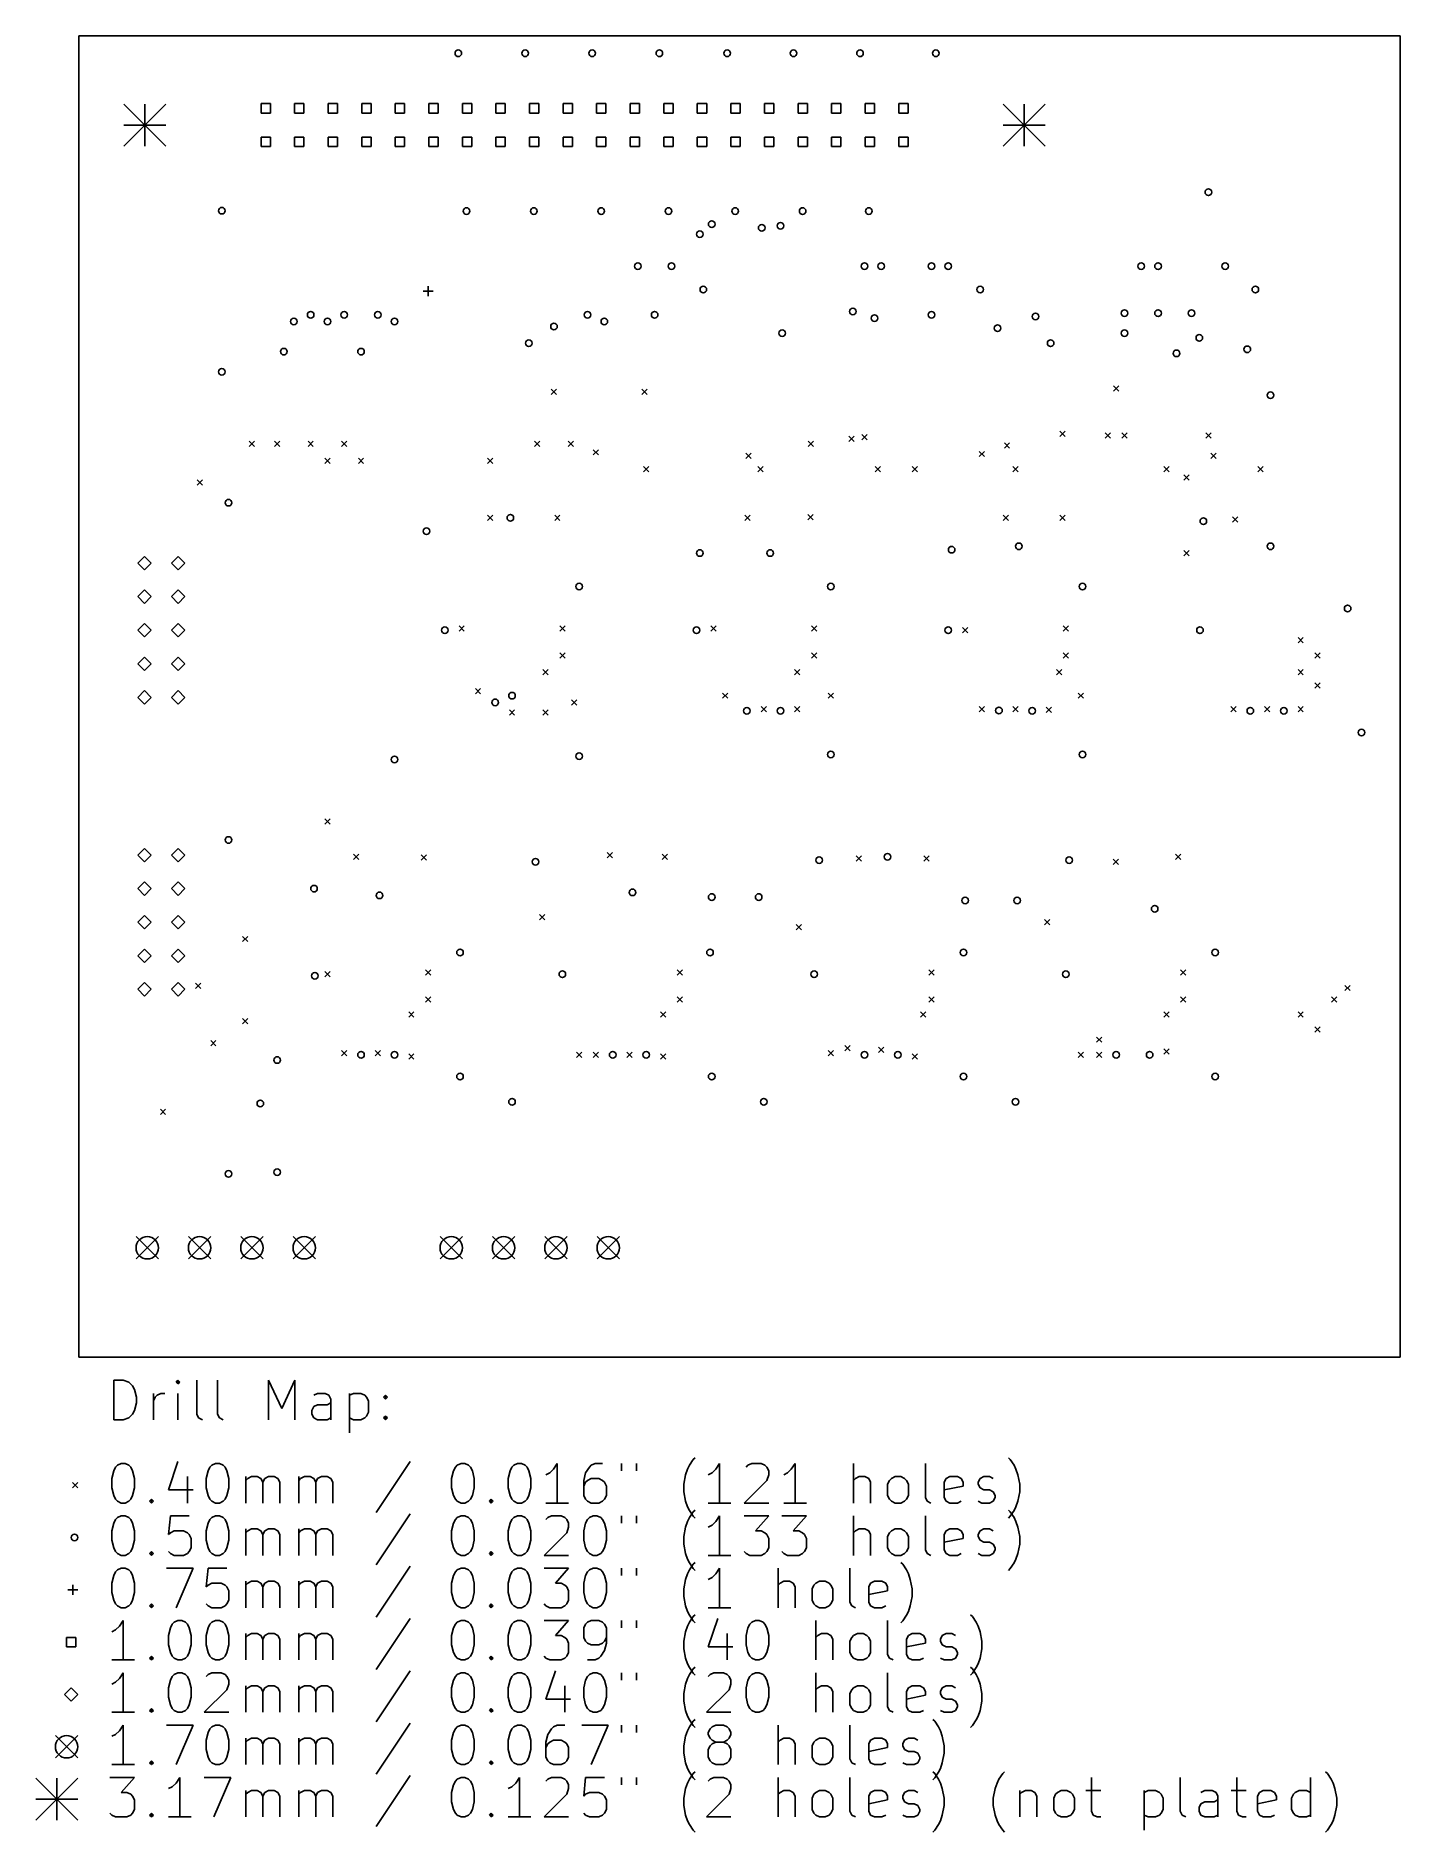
# Model space of a CAD drawing. Extents: x 22 to 125, y -161 to -25.
import ezdxf

# ---------------------------------------------------------------- set-up
doc = ezdxf.new("R2010")
doc.units = 0
doc.header["$MEASUREMENT"] = 0
doc.layers.add('BLACK', color=7, linetype='CONTINUOUS')

msp = doc.modelspace()

# ---------------------------------------------------------------- linework, layer by layer
at = {"layer": 'Black'}
for p, q in [((25, -25), (25, -125)), ((25, -25), (125, -25)), ((125, -25), (125, -125)), ((28.4125, -30.1625), (31.5875, -33.3375)), ((31.5875, -30.1625), (28.4125, -33.3375)), ((30, -30.1625), (30, -33.3375)), ((39.4976, -30.1264), (38.7904, -30.1264)), ((38.7904, -30.1264), (38.7904, -30.8336)), ((38.7904, -30.8336), (39.4976, -30.8336)), ((39.4976, -30.8336), (39.4976, -30.1264)), ((42.0376, -30.1264), (41.3304, -30.1264)), ((41.3304, -30.1264), (41.3304, -30.8336)), ((41.3304, -30.8336), (42.0376, -30.8336)), ((42.0376, -30.8336), (42.0376, -30.1264)), ((44.5776, -30.1264), (43.8704, -30.1264)), ((43.8704, -30.1264), (43.8704, -30.8336)), ((43.8704, -30.8336), (44.5776, -30.8336)), ((44.5776, -30.8336), (44.5776, -30.1264)), ((47.1176, -30.1264), (46.4104, -30.1264)), ((46.4104, -30.1264), (46.4104, -30.8336)), ((46.4104, -30.8336), (47.1176, -30.8336)), ((47.1176, -30.8336), (47.1176, -30.1264)), ((49.6576, -30.1264), (48.9504, -30.1264)), ((48.9504, -30.1264), (48.9504, -30.8336)), ((48.9504, -30.8336), (49.6576, -30.8336)), ((49.6576, -30.8336), (49.6576, -30.1264)), ((52.1976, -30.1264), (51.4904, -30.1264)), ((51.4904, -30.1264), (51.4904, -30.8336)), ((51.4904, -30.8336), (52.1976, -30.8336)), ((52.1976, -30.8336), (52.1976, -30.1264)), ((54.7376, -30.1264), (54.0304, -30.1264)), ((54.0304, -30.1264), (54.0304, -30.8336)), ((54.0304, -30.8336), (54.7376, -30.8336)), ((54.7376, -30.8336), (54.7376, -30.1264)), ((57.2776, -30.1264), (56.5704, -30.1264)), ((56.5704, -30.1264), (56.5704, -30.8336)), ((56.5704, -30.8336), (57.2776, -30.8336)), ((57.2776, -30.8336), (57.2776, -30.1264)), ((59.8176, -30.1264), (59.1104, -30.1264)), ((59.1104, -30.1264), (59.1104, -30.8336)), ((59.1104, -30.8336), (59.8176, -30.8336)), ((59.8176, -30.8336), (59.8176, -30.1264)), ((62.3576, -30.1264), (61.6504, -30.1264)), ((61.6504, -30.1264), (61.6504, -30.8336)), ((61.6504, -30.8336), (62.3576, -30.8336)), ((62.3576, -30.8336), (62.3576, -30.1264)), ((64.8976, -30.1264), (64.1904, -30.1264)), ((64.1904, -30.1264), (64.1904, -30.8336)), ((64.1904, -30.8336), (64.8976, -30.8336)), ((64.8976, -30.8336), (64.8976, -30.1264)), ((67.4376, -30.1264), (66.7304, -30.1264)), ((66.7304, -30.1264), (66.7304, -30.8336)), ((66.7304, -30.8336), (67.4376, -30.8336)), ((67.4376, -30.8336), (67.4376, -30.1264)), ((69.9776, -30.1264), (69.2704, -30.1264)), ((69.2704, -30.1264), (69.2704, -30.8336)), ((69.2704, -30.8336), (69.9776, -30.8336)), ((69.9776, -30.8336), (69.9776, -30.1264)), ((72.5176, -30.1264), (71.8104, -30.1264)), ((71.8104, -30.1264), (71.8104, -30.8336)), ((71.8104, -30.8336), (72.5176, -30.8336)), ((72.5176, -30.8336), (72.5176, -30.1264)), ((75.0576, -30.1264), (74.3504, -30.1264)), ((74.3504, -30.1264), (74.3504, -30.8336)), ((74.3504, -30.8336), (75.0576, -30.8336)), ((75.0576, -30.8336), (75.0576, -30.1264)), ((77.5976, -30.1264), (76.8904, -30.1264)), ((76.8904, -30.1264), (76.8904, -30.8336)), ((76.8904, -30.8336), (77.5976, -30.8336)), ((77.5976, -30.8336), (77.5976, -30.1264)), ((80.1376, -30.1264), (79.4304, -30.1264)), ((79.4304, -30.1264), (79.4304, -30.8336)), ((79.4304, -30.8336), (80.1376, -30.8336)), ((80.1376, -30.8336), (80.1376, -30.1264)), ((82.6776, -30.1264), (81.9704, -30.1264)), ((81.9704, -30.1264), (81.9704, -30.8336)), ((81.9704, -30.8336), (82.6776, -30.8336)), ((82.6776, -30.8336), (82.6776, -30.1264)), ((85.2176, -30.1264), (84.5104, -30.1264)), ((84.5104, -30.1264), (84.5104, -30.8336)), ((84.5104, -30.8336), (85.2176, -30.8336)), ((85.2176, -30.8336), (85.2176, -30.1264)), ((87.7576, -30.1264), (87.0504, -30.1264)), ((87.0504, -30.1264), (87.0504, -30.8336)), ((87.0504, -30.8336), (87.7576, -30.8336)), ((87.7576, -30.8336), (87.7576, -30.1264)), ((94.9605, -30.1625), (98.1355, -33.3375)), ((98.1355, -30.1625), (94.9605, -33.3375)), ((96.548, -30.1625), (96.548, -33.3375)), ((28.4125, -31.75), (31.5875, -31.75)), ((94.9605, -31.75), (98.1355, -31.75)), ((39.4976, -32.6664), (38.7904, -32.6664)), ((38.7904, -32.6664), (38.7904, -33.3736)), ((38.7904, -33.3736), (39.4976, -33.3736)), ((39.4976, -33.3736), (39.4976, -32.6664)), ((42.0376, -32.6664), (41.3304, -32.6664)), ((41.3304, -32.6664), (41.3304, -33.3736)), ((41.3304, -33.3736), (42.0376, -33.3736)), ((42.0376, -33.3736), (42.0376, -32.6664)), ((44.5776, -32.6664), (43.8704, -32.6664)), ((43.8704, -32.6664), (43.8704, -33.3736)), ((43.8704, -33.3736), (44.5776, -33.3736)), ((44.5776, -33.3736), (44.5776, -32.6664)), ((47.1176, -32.6664), (46.4104, -32.6664)), ((46.4104, -32.6664), (46.4104, -33.3736)), ((46.4104, -33.3736), (47.1176, -33.3736)), ((47.1176, -33.3736), (47.1176, -32.6664)), ((49.6576, -32.6664), (48.9504, -32.6664)), ((48.9504, -32.6664), (48.9504, -33.3736)), ((48.9504, -33.3736), (49.6576, -33.3736)), ((49.6576, -33.3736), (49.6576, -32.6664)), ((52.1976, -32.6664), (51.4904, -32.6664)), ((51.4904, -32.6664), (51.4904, -33.3736)), ((51.4904, -33.3736), (52.1976, -33.3736)), ((52.1976, -33.3736), (52.1976, -32.6664)), ((54.7376, -32.6664), (54.0304, -32.6664)), ((54.0304, -32.6664), (54.0304, -33.3736)), ((54.0304, -33.3736), (54.7376, -33.3736)), ((54.7376, -33.3736), (54.7376, -32.6664)), ((57.2776, -32.6664), (56.5704, -32.6664)), ((56.5704, -32.6664), (56.5704, -33.3736)), ((56.5704, -33.3736), (57.2776, -33.3736)), ((57.2776, -33.3736), (57.2776, -32.6664)), ((59.8176, -32.6664), (59.1104, -32.6664)), ((59.1104, -32.6664), (59.1104, -33.3736)), ((59.1104, -33.3736), (59.8176, -33.3736)), ((59.8176, -33.3736), (59.8176, -32.6664)), ((62.3576, -32.6664), (61.6504, -32.6664)), ((61.6504, -32.6664), (61.6504, -33.3736)), ((61.6504, -33.3736), (62.3576, -33.3736)), ((62.3576, -33.3736), (62.3576, -32.6664)), ((64.8976, -32.6664), (64.1904, -32.6664)), ((64.1904, -32.6664), (64.1904, -33.3736)), ((64.1904, -33.3736), (64.8976, -33.3736)), ((64.8976, -33.3736), (64.8976, -32.6664)), ((67.4376, -32.6664), (66.7304, -32.6664)), ((66.7304, -32.6664), (66.7304, -33.3736)), ((66.7304, -33.3736), (67.4376, -33.3736)), ((67.4376, -33.3736), (67.4376, -32.6664)), ((69.9776, -32.6664), (69.2704, -32.6664)), ((69.2704, -32.6664), (69.2704, -33.3736)), ((69.2704, -33.3736), (69.9776, -33.3736)), ((69.9776, -33.3736), (69.9776, -32.6664)), ((72.5176, -32.6664), (71.8104, -32.6664)), ((71.8104, -32.6664), (71.8104, -33.3736)), ((71.8104, -33.3736), (72.5176, -33.3736)), ((72.5176, -33.3736), (72.5176, -32.6664)), ((75.0576, -32.6664), (74.3504, -32.6664)), ((74.3504, -32.6664), (74.3504, -33.3736)), ((74.3504, -33.3736), (75.0576, -33.3736)), ((75.0576, -33.3736), (75.0576, -32.6664)), ((77.5976, -32.6664), (76.8904, -32.6664)), ((76.8904, -32.6664), (76.8904, -33.3736)), ((76.8904, -33.3736), (77.5976, -33.3736)), ((77.5976, -33.3736), (77.5976, -32.6664)), ((80.1376, -32.6664), (79.4304, -32.6664)), ((79.4304, -32.6664), (79.4304, -33.3736)), ((79.4304, -33.3736), (80.1376, -33.3736)), ((80.1376, -33.3736), (80.1376, -32.6664)), ((82.6776, -32.6664), (81.9704, -32.6664)), ((81.9704, -32.6664), (81.9704, -33.3736)), ((81.9704, -33.3736), (82.6776, -33.3736)), ((82.6776, -33.3736), (82.6776, -32.6664)), ((85.2176, -32.6664), (84.5104, -32.6664)), ((84.5104, -32.6664), (84.5104, -33.3736)), ((84.5104, -33.3736), (85.2176, -33.3736)), ((85.2176, -33.3736), (85.2176, -32.6664)), ((87.7576, -32.6664), (87.0504, -32.6664)), ((87.0504, -32.6664), (87.0504, -33.3736)), ((87.0504, -33.3736), (87.7576, -33.3736)), ((87.7576, -33.3736), (87.7576, -32.6664)), ((51.06, -44.323), (51.81, -44.323)), ((51.435, -43.948), (51.435, -44.698)), ((103.305, -51.489), (103.705, -51.889)), ((103.705, -51.489), (103.305, -51.889)), ((60.76, -51.743), (61.16, -52.143)), ((61.16, -51.743), (60.76, -52.143)), ((67.618, -51.743), (68.018, -52.143)), ((68.018, -51.743), (67.618, -52.143)), ((37.9, -55.68), (38.3, -56.08)), ((38.3, -55.68), (37.9, -56.08)), ((39.805, -55.68), (40.205, -56.08)), ((40.205, -55.68), (39.805, -56.08)), ((42.345, -55.68), (42.745, -56.08)), ((42.745, -55.68), (42.345, -56.08)), ((44.885, -55.68), (45.285, -56.08)), ((45.285, -55.68), (44.885, -56.08)), ((59.49, -55.68), (59.89, -56.08)), ((59.89, -55.68), (59.49, -56.08)), ((62.03, -55.68), (62.43, -56.08)), ((62.43, -55.68), (62.03, -56.08)), ((80.191, -55.68), (80.591, -56.08)), ((80.591, -55.68), (80.191, -56.08)), ((83.284, -55.299), (83.684, -55.699)), ((83.684, -55.299), (83.284, -55.699)), ((84.255, -55.172), (84.655, -55.572)), ((84.655, -55.172), (84.255, -55.572)), ((99.241, -54.918), (99.641, -55.318)), ((99.641, -54.918), (99.241, -55.318)), ((102.67, -55.045), (103.07, -55.445)), ((103.07, -55.045), (102.67, -55.445)), ((103.94, -55.045), (104.34, -55.445)), ((104.34, -55.045), (103.94, -55.445)), ((110.29, -55.045), (110.69, -55.445)), ((110.69, -55.045), (110.29, -55.445)), ((43.615, -56.95), (44.015, -57.35)), ((44.015, -56.95), (43.615, -57.35)), ((46.155, -56.95), (46.555, -57.35)), ((46.555, -56.95), (46.155, -57.35)), ((55.934, -56.95), (56.334, -57.35)), ((56.334, -56.95), (55.934, -57.35)), ((63.935, -56.315), (64.335, -56.715)), ((64.335, -56.315), (63.935, -56.715)), ((75.492, -56.569), (75.892, -56.969)), ((75.892, -56.569), (75.492, -56.969)), ((93.145, -56.442), (93.545, -56.842)), ((93.545, -56.442), (93.145, -56.842)), ((95.05, -55.807), (95.45, -56.207)), ((95.45, -55.807), (95.05, -56.207)), ((110.671, -56.569), (111.071, -56.969)), ((111.071, -56.569), (110.671, -56.969)), ((67.745, -57.585), (68.145, -57.985)), ((68.145, -57.585), (67.745, -57.985)), ((76.381, -57.585), (76.781, -57.985)), ((76.781, -57.585), (76.381, -57.985)), ((85.271, -57.585), (85.671, -57.985)), ((85.671, -57.585), (85.271, -57.985)), ((88.065, -57.585), (88.465, -57.985)), ((88.465, -57.585), (88.065, -57.985)), ((95.685, -57.585), (96.085, -57.985)), ((96.085, -57.585), (95.685, -57.985)), ((107.115, -57.585), (107.515, -57.985)), ((107.515, -57.585), (107.115, -57.985)), ((108.639, -58.22), (109.039, -58.62)), ((109.039, -58.22), (108.639, -58.62)), ((114.227, -57.585), (114.627, -57.985)), ((114.627, -57.585), (114.227, -57.985)), ((33.963, -58.601), (34.363, -59.001)), ((34.363, -58.601), (33.963, -59.001)), ((55.934, -61.268), (56.334, -61.668)), ((56.334, -61.268), (55.934, -61.668)), ((61.014, -61.268), (61.414, -61.668)), ((61.414, -61.268), (61.014, -61.668)), ((75.41, -61.268), (75.81, -61.668)), ((75.81, -61.268), (75.41, -61.668)), ((80.1656, -61.2172), (80.5656, -61.6172)), ((80.5656, -61.2172), (80.1656, -61.6172)), ((94.968, -61.268), (95.368, -61.668)), ((95.368, -61.268), (94.968, -61.668)), ((99.241, -61.268), (99.641, -61.668)), ((99.641, -61.268), (99.241, -61.668)), ((112.322, -61.395), (112.722, -61.795)), ((112.722, -61.395), (112.322, -61.795)), ((29.972, -64.389), (29.464, -64.897)), ((29.464, -64.897), (29.972, -65.405)), ((30.48, -64.897), (29.972, -64.389)), ((29.972, -65.405), (30.48, -64.897)), ((32.512, -64.389), (32.004, -64.897)), ((32.004, -64.897), (32.512, -65.405)), ((33.02, -64.897), (32.512, -64.389)), ((32.512, -65.405), (33.02, -64.897)), ((108.639, -63.935), (109.039, -64.335)), ((109.039, -63.935), (108.639, -64.335)), ((29.972, -66.929), (29.464, -67.437)), ((29.464, -67.437), (29.972, -67.945)), ((30.48, -67.437), (29.972, -66.929)), ((29.972, -67.945), (30.48, -67.437)), ((32.512, -66.929), (32.004, -67.437)), ((32.004, -67.437), (32.512, -67.945)), ((33.02, -67.437), (32.512, -66.929)), ((32.512, -67.945), (33.02, -67.437)), ((29.972, -69.469), (29.464, -69.977)), ((29.464, -69.977), (29.972, -70.485)), ((30.48, -69.977), (29.972, -69.469)), ((29.972, -70.485), (30.48, -69.977)), ((32.512, -69.469), (32.004, -69.977)), ((32.004, -69.977), (32.512, -70.485)), ((33.02, -69.977), (32.512, -69.469)), ((32.512, -70.485), (33.02, -69.977)), ((53.775, -69.65), (54.175, -70.05)), ((54.175, -69.65), (53.775, -70.05)), ((61.395, -69.65), (61.795, -70.05)), ((61.795, -69.65), (61.395, -70.05)), ((72.825, -69.65), (73.225, -70.05)), ((73.225, -69.65), (72.825, -70.05)), ((80.445, -69.65), (80.845, -70.05)), ((80.845, -69.65), (80.445, -70.05)), ((91.875, -69.777), (92.275, -70.177)), ((92.275, -69.777), (91.875, -70.177)), ((99.495, -69.65), (99.895, -70.05)), ((99.895, -69.65), (99.495, -70.05)), ((117.275, -70.539), (117.675, -70.939)), ((117.675, -70.539), (117.275, -70.939)), ((29.972, -72.009), (29.464, -72.517)), ((30.48, -72.517), (29.972, -72.009)), ((32.512, -72.009), (32.004, -72.517)), ((33.02, -72.517), (32.512, -72.009)), ((61.395, -71.682), (61.795, -72.082)), ((61.795, -71.682), (61.395, -72.082)), ((80.445, -71.682), (80.845, -72.082)), ((80.845, -71.682), (80.445, -72.082)), ((99.495, -71.682), (99.895, -72.082)), ((99.895, -71.682), (99.495, -72.082)), ((118.545, -71.682), (118.945, -72.082)), ((118.945, -71.682), (118.545, -72.082)), ((29.464, -72.517), (29.972, -73.025)), ((29.972, -73.025), (30.48, -72.517)), ((32.004, -72.517), (32.512, -73.025)), ((32.512, -73.025), (33.02, -72.517)), ((60.125, -72.952), (60.525, -73.352)), ((60.525, -72.952), (60.125, -73.352)), ((79.175, -72.952), (79.575, -73.352)), ((79.575, -72.952), (79.175, -73.352)), ((98.987, -72.952), (99.387, -73.352)), ((99.387, -72.952), (98.987, -73.352)), ((117.275, -72.952), (117.675, -73.352)), ((117.675, -72.952), (117.275, -73.352)), ((29.972, -74.549), (29.464, -75.057)), ((30.48, -75.057), (29.972, -74.549)), ((32.512, -74.549), (32.004, -75.057)), ((33.02, -75.057), (32.512, -74.549)), ((55.0087, -74.3853), (55.4087, -74.7853)), ((55.4087, -74.3853), (55.0087, -74.7853)), ((73.714, -74.73), (74.114, -75.13)), ((74.114, -74.73), (73.714, -75.13)), ((81.715, -74.73), (82.115, -75.13)), ((82.115, -74.73), (81.715, -75.13)), ((100.638, -74.73), (101.038, -75.13)), ((101.038, -74.73), (100.638, -75.13)), ((118.545, -73.968), (118.945, -74.368)), ((118.945, -73.968), (118.545, -74.368)), ((29.464, -75.057), (29.972, -75.565)), ((29.972, -75.565), (30.48, -75.057)), ((32.004, -75.057), (32.512, -75.565)), ((32.512, -75.565), (33.02, -75.057)), ((57.585, -76), (57.985, -76.4)), ((57.985, -76), (57.585, -76.4)), ((60.125, -76), (60.525, -76.4)), ((60.525, -76), (60.125, -76.4)), ((62.284, -75.238), (62.684, -75.638)), ((62.684, -75.238), (62.284, -75.638)), ((76.635, -75.746), (77.035, -76.146)), ((77.035, -75.746), (76.635, -76.146)), ((79.175, -75.746), (79.575, -76.146)), ((79.575, -75.746), (79.175, -76.146)), ((93.145, -75.746), (93.545, -76.146)), ((93.545, -75.746), (93.145, -76.146)), ((95.685, -75.746), (96.085, -76.146)), ((96.085, -75.746), (95.685, -76.146)), ((98.225, -75.7968), (98.625, -76.1968)), ((98.625, -75.7968), (98.225, -76.1968)), ((112.195, -75.746), (112.595, -76.146)), ((112.595, -75.746), (112.195, -76.146)), ((114.735, -75.746), (115.135, -76.146)), ((115.135, -75.746), (114.735, -76.146)), ((117.275, -75.746), (117.675, -76.146)), ((117.675, -75.746), (117.275, -76.146)), ((43.615, -84.255), (44.015, -84.655)), ((44.015, -84.255), (43.615, -84.655)), ((29.972, -86.487), (29.464, -86.995)), ((29.464, -86.995), (29.972, -87.503)), ((30.48, -86.995), (29.972, -86.487)), ((29.972, -87.503), (30.48, -86.995)), ((32.512, -86.487), (32.004, -86.995)), ((32.004, -86.995), (32.512, -87.503)), ((33.02, -86.995), (32.512, -86.487)), ((32.512, -87.503), (33.02, -86.995)), ((45.7994, -86.922), (46.1994, -87.322)), ((46.1994, -86.922), (45.7994, -87.322)), ((50.9048, -86.9728), (51.3048, -87.3728)), ((51.3048, -86.9728), (50.9048, -87.3728)), ((64.996, -86.795), (65.396, -87.195)), ((65.396, -86.795), (64.996, -87.195)), ((69.142, -86.922), (69.542, -87.322)), ((69.542, -86.922), (69.142, -87.322)), ((108.004, -86.922), (108.404, -87.322)), ((108.404, -86.922), (108.004, -87.322)), ((83.829, -87.049), (84.229, -87.449)), ((84.229, -87.049), (83.829, -87.449)), ((88.954, -87.049), (89.354, -87.449)), ((89.354, -87.049), (88.954, -87.449)), ((103.295, -87.303), (103.695, -87.703)), ((103.695, -87.303), (103.295, -87.703)), ((29.972, -89.027), (29.464, -89.535)), ((29.464, -89.535), (29.972, -90.043)), ((30.48, -89.535), (29.972, -89.027)), ((29.972, -90.043), (30.48, -89.535)), ((32.512, -89.027), (32.004, -89.535)), ((32.004, -89.535), (32.512, -90.043)), ((33.02, -89.535), (32.512, -89.027)), ((32.512, -90.043), (33.02, -89.535)), ((29.972, -91.567), (29.464, -92.075)), ((29.464, -92.075), (29.972, -92.583)), ((30.48, -92.075), (29.972, -91.567)), ((29.972, -92.583), (30.48, -92.075)), ((32.512, -91.567), (32.004, -92.075)), ((32.004, -92.075), (32.512, -92.583)), ((33.02, -92.075), (32.512, -91.567)), ((32.512, -92.583), (33.02, -92.075)), ((59.871, -91.494), (60.271, -91.894)), ((60.271, -91.494), (59.871, -91.894)), ((79.302, -92.256), (79.702, -92.656)), ((79.702, -92.256), (79.302, -92.656)), ((98.098, -91.875), (98.498, -92.275)), ((98.498, -91.875), (98.098, -92.275)), ((37.392, -93.145), (37.792, -93.545)), ((37.792, -93.145), (37.392, -93.545)), ((29.972, -94.107), (29.464, -94.615)), ((29.464, -94.615), (29.972, -95.123)), ((30.48, -94.615), (29.972, -94.107)), ((29.972, -95.123), (30.48, -94.615)), ((32.512, -94.107), (32.004, -94.615)), ((32.004, -94.615), (32.512, -95.123)), ((33.02, -94.615), (32.512, -94.107)), ((32.512, -95.123), (33.02, -94.615)), ((43.615, -95.812), (44.015, -96.212)), ((44.015, -95.812), (43.615, -96.212)), ((51.235, -95.685), (51.635, -96.085)), ((51.635, -95.685), (51.235, -96.085)), ((70.285, -95.685), (70.685, -96.085)), ((70.685, -95.685), (70.285, -96.085)), ((89.335, -95.685), (89.735, -96.085)), ((89.735, -95.685), (89.335, -96.085)), ((108.385, -95.685), (108.785, -96.085)), ((108.785, -95.685), (108.385, -96.085)), ((29.972, -96.647), (29.464, -97.155)), ((29.464, -97.155), (29.972, -97.663)), ((30.48, -97.155), (29.972, -96.647)), ((29.972, -97.663), (30.48, -97.155)), ((32.512, -96.647), (32.004, -97.155)), ((32.004, -97.155), (32.512, -97.663)), ((33.02, -97.155), (32.512, -96.647)), ((32.512, -97.663), (33.02, -97.155)), ((33.836, -96.701), (34.236, -97.101)), ((34.236, -96.701), (33.836, -97.101)), ((51.235, -97.717), (51.635, -98.117)), ((51.635, -97.717), (51.235, -98.117)), ((70.285, -97.717), (70.685, -98.117)), ((70.685, -97.717), (70.285, -98.117)), ((89.335, -97.717), (89.735, -98.117)), ((89.735, -97.717), (89.335, -98.117)), ((108.385, -97.717), (108.785, -98.117)), ((108.785, -97.717), (108.385, -98.117)), ((119.815, -97.717), (120.215, -98.117)), ((120.215, -97.717), (119.815, -98.117)), ((120.831, -96.8534), (121.231, -97.2534)), ((121.231, -96.8534), (120.831, -97.2534)), ((49.965, -98.86), (50.365, -99.26)), ((50.365, -98.86), (49.965, -99.26)), ((69.015, -98.86), (69.415, -99.26)), ((69.415, -98.86), (69.015, -99.26)), ((88.7, -98.86), (89.1, -99.26)), ((89.1, -98.86), (88.7, -99.26)), ((107.115, -98.86), (107.515, -99.26)), ((107.515, -98.86), (107.115, -99.26)), ((117.275, -98.86), (117.675, -99.26)), ((117.675, -98.86), (117.275, -99.26)), ((37.392, -99.368), (37.792, -99.768)), ((37.792, -99.368), (37.392, -99.768)), ((118.545, -100.003), (118.945, -100.403)), ((118.945, -100.003), (118.545, -100.403)), ((34.979, -101.019), (35.379, -101.419)), ((35.379, -101.019), (34.979, -101.419)), ((44.885, -101.781), (45.285, -102.181)), ((45.285, -101.781), (44.885, -102.181)), ((47.425, -101.781), (47.825, -102.181)), ((47.825, -101.781), (47.425, -102.181)), ((62.665, -101.908), (63.065, -102.308)), ((63.065, -101.908), (62.665, -102.308)), ((63.935, -101.908), (64.335, -102.308)), ((64.335, -101.908), (63.935, -102.308)), ((66.475, -101.908), (66.875, -102.308)), ((66.875, -101.908), (66.475, -102.308)), ((81.715, -101.781), (82.115, -102.181)), ((82.115, -101.781), (81.715, -102.181)), ((82.985, -101.4), (83.385, -101.8)), ((83.385, -101.4), (82.985, -101.8)), ((85.525, -101.527), (85.925, -101.927)), ((85.925, -101.527), (85.525, -101.927)), ((100.638, -101.908), (101.038, -102.308)), ((101.038, -101.908), (100.638, -102.308)), ((102.035, -100.765), (102.435, -101.165)), ((102.435, -100.765), (102.035, -101.165)), ((102.035, -101.908), (102.435, -102.308)), ((102.435, -101.908), (102.035, -102.308)), ((107.115, -101.654), (107.515, -102.054)), ((107.515, -101.654), (107.115, -102.054)), ((49.965, -102.035), (50.365, -102.435)), ((50.365, -102.035), (49.965, -102.435)), ((69.015, -102.035), (69.415, -102.435)), ((69.415, -102.035), (69.015, -102.435)), ((88.065, -102.035), (88.465, -102.435)), ((88.465, -102.035), (88.065, -102.435)), ((31.169, -106.226), (31.569, -106.626)), ((31.569, -106.226), (31.169, -106.626)), ((29.33, -115.863), (31.03, -117.563)), ((31.03, -115.863), (29.33, -117.563)), ((33.29, -115.863), (34.99, -117.563)), ((34.99, -115.863), (33.29, -117.563)), ((37.25, -115.863), (38.95, -117.563)), ((38.95, -115.863), (37.25, -117.563)), ((41.21, -115.863), (42.91, -117.563)), ((42.91, -115.863), (41.21, -117.563)), ((52.34, -115.863), (54.04, -117.563)), ((54.04, -115.863), (52.34, -117.563)), ((56.3, -115.863), (58, -117.563)), ((58, -115.863), (56.3, -117.563)), ((60.26, -115.863), (61.96, -117.563)), ((61.96, -115.863), (60.26, -117.563)), ((64.22, -115.863), (65.92, -117.563)), ((65.92, -115.863), (64.22, -117.563)), ((25, -125), (125, -125)), ((27.6393, -129.732), (27.6393, -126.732)), ((27.6393, -126.732), (28.3536, -126.732)), ((28.3536, -126.732), (28.7821, -126.875)), ((28.7821, -126.875), (29.0679, -127.161)), ((29.0679, -127.161), (29.2107, -127.446)), ((29.2107, -127.446), (29.3536, -128.018)), ((30.6393, -129.732), (30.6393, -127.732)), ((30.925, -127.875), (31.2107, -127.732)), ((31.2107, -127.732), (31.4964, -127.732)), ((32.4964, -126.732), (32.3536, -126.875)), ((32.3536, -126.875), (32.4964, -127.018)), ((32.6393, -126.875), (32.4964, -126.732)), ((32.4964, -126.732), (32.4964, -127.018)), ((32.4964, -127.018), (32.6393, -126.875)), ((32.4964, -129.732), (32.4964, -127.732)), ((33.925, -129.304), (33.925, -126.732)), ((35.4964, -129.304), (35.4964, -126.732)), ((39.3536, -129.732), (39.3536, -126.732)), ((39.3536, -126.732), (40.3536, -128.875)), ((40.3536, -128.875), (41.3536, -126.732)), ((41.3536, -126.732), (41.3536, -129.732)), ((43.0679, -127.732), (42.7821, -127.875)), ((43.6393, -127.732), (43.0679, -127.732)), ((43.925, -127.875), (43.6393, -127.732)), ((45.4964, -127.732), (45.4964, -130.732)), ((45.4964, -127.875), (45.7821, -127.732)), ((45.7821, -127.732), (46.3536, -127.732)), ((46.3536, -127.732), (46.6393, -127.875)), ((29.2107, -129.018), (29.0679, -129.304)), ((29.3536, -128.446), (29.2107, -129.018)), ((29.3536, -128.018), (29.3536, -128.446)), ((30.6393, -128.304), (30.7821, -128.018)), ((30.7821, -128.018), (30.925, -127.875)), ((42.6393, -129.018), (42.7821, -128.732)), ((42.6393, -129.304), (42.6393, -129.018)), ((42.7821, -128.732), (43.0679, -128.589)), ((43.0679, -128.589), (43.7821, -128.589)), ((43.7821, -128.589), (44.0679, -128.446)), ((44.0679, -128.161), (43.925, -127.875)), ((44.0679, -129.732), (44.0679, -128.161)), ((46.6393, -127.875), (46.7821, -128.018)), ((46.7821, -128.018), (46.925, -128.304)), ((46.925, -128.304), (46.925, -129.161)), ((48.0679, -128.018), (48.2107, -127.875)), ((48.2107, -128.161), (48.0679, -128.018)), ((48.2107, -127.875), (48.3536, -128.018)), ((48.2107, -127.875), (48.2107, -128.161)), ((48.3536, -128.018), (48.2107, -128.161)), ((28.3536, -129.732), (27.6393, -129.732)), ((28.7821, -129.589), (28.3536, -129.732)), ((29.0679, -129.304), (28.7821, -129.589)), ((34.0679, -129.589), (33.925, -129.304)), ((34.3536, -129.732), (34.0679, -129.589)), ((35.6393, -129.589), (35.4964, -129.304)), ((35.925, -129.732), (35.6393, -129.589)), ((42.7821, -129.589), (42.6393, -129.304)), ((43.0679, -129.732), (42.7821, -129.589)), ((43.7821, -129.732), (43.0679, -129.732)), ((44.0679, -129.589), (43.7821, -129.732)), ((45.7821, -129.732), (45.4964, -129.589)), ((46.3536, -129.732), (45.7821, -129.732)), ((46.6393, -129.589), (46.3536, -129.732)), ((46.7821, -129.446), (46.6393, -129.589)), ((46.925, -129.161), (46.7821, -129.446)), ((48.0679, -129.589), (48.2107, -129.446)), ((48.2107, -129.732), (48.0679, -129.589)), ((48.2107, -129.446), (48.3536, -129.589)), ((48.2107, -129.446), (48.2107, -129.732)), ((48.3536, -129.589), (48.2107, -129.732)), ((27.7821, -133.318), (27.925, -133.175)), ((27.925, -133.175), (28.2107, -133.032)), ((28.2107, -133.032), (28.4964, -133.032)), ((28.4964, -133.032), (28.7821, -133.175)), ((28.7821, -133.175), (28.925, -133.318)), ((32.4964, -132.889), (31.7821, -135.032)), ((34.925, -133.318), (35.0679, -133.175)), ((35.0679, -133.175), (35.3536, -133.032)), ((35.3536, -133.032), (35.6393, -133.032)), ((35.6393, -133.032), (35.925, -133.175)), ((35.925, -133.175), (36.0679, -133.318)), ((50.0679, -132.889), (47.4964, -136.746)), ((53.4964, -133.318), (53.6393, -133.175)), ((53.6393, -133.175), (53.925, -133.032)), ((53.925, -133.032), (54.2107, -133.032)), ((54.2107, -133.032), (54.4964, -133.175)), ((54.4964, -133.175), (54.6393, -133.318)), ((57.7821, -133.318), (57.925, -133.175)), ((57.925, -133.175), (58.2107, -133.032)), ((58.2107, -133.032), (58.4964, -133.032)), ((58.4964, -133.032), (58.7821, -133.175)), ((58.7821, -133.175), (58.925, -133.318)), ((61.2107, -133.032), (60.925, -133.461)), ((61.2107, -136.032), (61.2107, -133.032)), ((63.7821, -133.175), (63.6393, -133.318)), ((64.0679, -133.032), (63.7821, -133.175)), ((64.6393, -133.032), (64.0679, -133.032)), ((66.0679, -133.032), (66.0679, -133.604)), ((67.2107, -133.032), (67.2107, -133.604)), ((71.0679, -133.461), (71.2107, -133.175)), ((71.2107, -133.175), (71.4964, -132.746)), ((71.4964, -132.746), (71.6393, -132.604)), ((73.4964, -133.032), (73.2107, -133.461)), ((73.4964, -136.032), (73.4964, -133.032)), ((75.4964, -133.318), (75.6393, -133.175)), ((75.6393, -133.175), (75.925, -133.032)), ((75.925, -133.032), (76.6393, -133.032)), ((76.6393, -133.032), (76.925, -133.175)), ((76.925, -133.175), (77.0679, -133.318)), ((79.2107, -133.032), (78.925, -133.461)), ((79.2107, -136.032), (79.2107, -133.032)), ((83.6393, -136.032), (83.6393, -133.032)), ((89.0679, -135.604), (89.0679, -133.032)), ((95.4964, -132.746), (95.3536, -132.604)), ((95.7821, -133.175), (95.4964, -132.746)), ((95.925, -133.461), (95.7821, -133.175)), ((24.525, -134.475), (24.925, -134.875)), ((24.925, -134.475), (24.525, -134.875)), ((27.4964, -134.175), (27.6393, -133.604)), ((27.4964, -134.889), (27.4964, -134.175)), ((27.6393, -133.604), (27.7821, -133.318)), ((28.925, -133.318), (29.0679, -133.604)), ((29.0679, -133.604), (29.2107, -134.175)), ((29.2107, -134.175), (29.2107, -134.889)), ((33.2107, -134.032), (33.2107, -136.032)), ((34.6393, -134.175), (34.7821, -133.604)), ((34.6393, -134.889), (34.6393, -134.175)), ((34.7821, -133.604), (34.925, -133.318)), ((36.0679, -133.318), (36.2107, -133.604)), ((36.2107, -133.604), (36.3536, -134.175)), ((36.3536, -134.175), (36.3536, -134.889)), ((37.6393, -136.032), (37.6393, -134.032)), ((37.6393, -134.318), (37.7821, -134.175)), ((37.7821, -134.175), (38.0679, -134.032)), ((38.0679, -134.032), (38.4964, -134.032)), ((38.4964, -134.032), (38.7821, -134.175)), ((38.7821, -134.175), (38.925, -134.461)), ((38.925, -134.461), (39.0679, -134.175)), ((38.925, -134.461), (38.925, -136.032)), ((39.0679, -134.175), (39.3536, -134.032)), ((39.3536, -134.032), (39.7821, -134.032)), ((39.7821, -134.032), (40.0679, -134.175)), ((40.0679, -134.175), (40.2107, -134.461)), ((40.2107, -134.461), (40.2107, -136.032)), ((41.6393, -136.032), (41.6393, -134.032)), ((41.6393, -134.318), (41.7821, -134.175)), ((41.7821, -134.175), (42.0679, -134.032)), ((42.0679, -134.032), (42.4964, -134.032)), ((42.4964, -134.032), (42.7821, -134.175)), ((42.7821, -134.175), (42.925, -134.461)), ((42.925, -134.461), (43.0679, -134.175)), ((42.925, -134.461), (42.925, -136.032)), ((43.0679, -134.175), (43.3536, -134.032)), ((43.3536, -134.032), (43.7821, -134.032)), ((43.7821, -134.032), (44.0679, -134.175)), ((44.0679, -134.175), (44.2107, -134.461)), ((44.2107, -134.461), (44.2107, -136.032)), ((53.2107, -134.175), (53.3536, -133.604)), ((53.2107, -134.889), (53.2107, -134.175)), ((53.3536, -133.604), (53.4964, -133.318)), ((54.6393, -133.318), (54.7821, -133.604)), ((54.7821, -133.604), (54.925, -134.175)), ((54.925, -134.175), (54.925, -134.889)), ((57.4964, -134.175), (57.6393, -133.604)), ((57.4964, -134.889), (57.4964, -134.175)), ((57.6393, -133.604), (57.7821, -133.318)), ((58.925, -133.318), (59.0679, -133.604)), ((59.0679, -133.604), (59.2107, -134.175)), ((59.2107, -134.175), (59.2107, -134.889)), ((60.6393, -133.746), (60.3536, -133.889)), ((60.925, -133.461), (60.6393, -133.746)), ((63.3536, -133.746), (63.2107, -134.318)), ((63.2107, -134.318), (63.2107, -135.461)), ((63.3536, -134.461), (63.2107, -134.746)), ((63.6393, -133.318), (63.3536, -133.746)), ((63.4964, -134.318), (63.3536, -134.461)), ((63.7821, -134.175), (63.4964, -134.318)), ((64.3536, -134.175), (63.7821, -134.175)), ((64.6393, -134.318), (64.3536, -134.175)), ((64.7821, -134.461), (64.6393, -134.318)), ((64.925, -134.746), (64.7821, -134.461)), ((70.7821, -134.604), (70.925, -133.889)), ((70.925, -133.889), (71.0679, -133.461)), ((72.925, -133.746), (72.6393, -133.889)), ((73.2107, -133.461), (72.925, -133.746)), ((77.0679, -134.318), (75.3536, -136.032)), ((77.0679, -133.318), (77.2107, -133.604)), ((77.2107, -133.889), (77.0679, -134.318)), ((77.2107, -133.604), (77.2107, -133.889)), ((78.6393, -133.746), (78.3536, -133.889)), ((78.925, -133.461), (78.6393, -133.746)), ((83.7821, -134.175), (83.6393, -134.318)), ((84.0679, -134.032), (83.7821, -134.175)), ((84.4964, -134.032), (84.0679, -134.032)), ((84.7821, -134.175), (84.4964, -134.032)), ((84.925, -134.461), (84.7821, -134.175)), ((84.925, -136.032), (84.925, -134.461)), ((86.2107, -134.604), (86.3536, -134.318)), ((86.3536, -134.318), (86.4964, -134.175)), ((86.4964, -134.175), (86.7821, -134.032)), ((86.7821, -134.032), (87.2107, -134.032)), ((87.2107, -134.032), (87.4964, -134.175)), ((87.4964, -134.175), (87.6393, -134.318)), ((87.6393, -134.318), (87.7821, -134.604)), ((90.4964, -134.461), (90.6393, -134.175)), ((90.4964, -135.604), (90.4964, -134.461)), ((90.6393, -134.175), (90.925, -134.032)), ((90.925, -134.032), (91.4964, -134.032)), ((91.4964, -134.032), (91.7821, -134.175)), ((91.7821, -134.175), (91.925, -134.461)), ((91.925, -134.461), (91.925, -134.746)), ((93.0679, -134.461), (93.2107, -134.175)), ((93.0679, -134.604), (93.0679, -134.461)), ((93.2107, -134.175), (93.4964, -134.032)), ((93.4964, -134.032), (93.925, -134.032)), ((93.925, -134.032), (94.2107, -134.175)), ((96.0679, -133.889), (95.925, -133.461)), ((96.2107, -134.604), (96.0679, -133.889)), ((27.6393, -135.461), (27.4964, -134.889)), ((27.7821, -135.746), (27.6393, -135.461)), ((27.925, -135.889), (27.7821, -135.746)), ((28.2107, -136.032), (27.925, -135.889)), ((28.7821, -135.889), (28.4964, -136.032)), ((28.925, -135.746), (28.7821, -135.889)), ((29.0679, -135.461), (28.925, -135.746)), ((29.2107, -134.889), (29.0679, -135.461)), ((30.3536, -135.889), (30.4964, -135.746)), ((30.4964, -136.032), (30.3536, -135.889)), ((30.4964, -135.746), (30.6393, -135.889)), ((30.4964, -135.746), (30.4964, -136.032)), ((30.6393, -135.889), (30.4964, -136.032)), ((31.7821, -135.032), (33.6393, -135.032)), ((34.7821, -135.461), (34.6393, -134.889)), ((34.925, -135.746), (34.7821, -135.461)), ((35.0679, -135.889), (34.925, -135.746)), ((35.3536, -136.032), (35.0679, -135.889)), ((35.925, -135.889), (35.6393, -136.032)), ((36.0679, -135.746), (35.925, -135.889)), ((36.2107, -135.461), (36.0679, -135.746)), ((36.3536, -134.889), (36.2107, -135.461)), ((53.3536, -135.461), (53.2107, -134.889)), ((53.4964, -135.746), (53.3536, -135.461)), ((53.6393, -135.889), (53.4964, -135.746)), ((53.925, -136.032), (53.6393, -135.889)), ((54.4964, -135.889), (54.2107, -136.032)), ((54.6393, -135.746), (54.4964, -135.889)), ((54.7821, -135.461), (54.6393, -135.746)), ((54.925, -134.889), (54.7821, -135.461)), ((56.0679, -135.889), (56.2107, -135.746)), ((56.2107, -136.032), (56.0679, -135.889)), ((56.2107, -135.746), (56.3536, -135.889)), ((56.2107, -135.746), (56.2107, -136.032)), ((56.3536, -135.889), (56.2107, -136.032)), ((57.6393, -135.461), (57.4964, -134.889)), ((57.7821, -135.746), (57.6393, -135.461)), ((57.925, -135.889), (57.7821, -135.746)), ((58.2107, -136.032), (57.925, -135.889)), ((58.7821, -135.889), (58.4964, -136.032)), ((58.925, -135.746), (58.7821, -135.889)), ((59.0679, -135.461), (58.925, -135.746)), ((59.2107, -134.889), (59.0679, -135.461)), ((63.2107, -135.461), (63.3536, -135.746)), ((63.3536, -135.746), (63.4964, -135.889)), ((63.4964, -135.889), (63.7821, -136.032)), ((64.3536, -136.032), (64.6393, -135.889)), ((64.6393, -135.889), (64.7821, -135.746)), ((64.7821, -135.746), (64.925, -135.461)), ((64.925, -135.461), (64.925, -134.746)), ((70.7821, -135.175), (70.7821, -134.604)), ((70.925, -135.889), (70.7821, -135.175)), ((71.0679, -136.318), (70.925, -135.889)), ((86.2107, -135.461), (86.2107, -134.604)), ((86.3536, -135.746), (86.2107, -135.461)), ((86.4964, -135.889), (86.3536, -135.746)), ((86.7821, -136.032), (86.4964, -135.889)), ((87.4964, -135.889), (87.2107, -136.032)), ((87.6393, -135.746), (87.4964, -135.889)), ((87.7821, -135.461), (87.6393, -135.746)), ((87.7821, -134.604), (87.7821, -135.461)), ((89.2107, -135.889), (89.0679, -135.604)), ((89.4964, -136.032), (89.2107, -135.889)), ((91.925, -134.746), (90.4964, -135.032)), ((90.6393, -135.889), (90.4964, -135.604)), ((90.925, -136.032), (90.6393, -135.889)), ((91.7821, -135.889), (91.4964, -136.032)), ((93.2107, -134.889), (93.0679, -134.604)), ((93.0679, -135.889), (93.3536, -136.032)), ((93.4964, -135.032), (93.2107, -134.889)), ((93.925, -135.032), (93.4964, -135.032)), ((94.2107, -135.175), (93.925, -135.032)), ((93.925, -136.032), (94.2107, -135.889)), ((94.3536, -135.461), (94.2107, -135.175)), ((94.2107, -135.889), (94.3536, -135.604)), ((94.3536, -135.604), (94.3536, -135.461)), ((95.925, -136.318), (96.0679, -135.889)), ((96.0679, -135.889), (96.2107, -135.175)), ((96.2107, -135.175), (96.2107, -134.604)), ((27.6393, -137.564), (27.7821, -137.278)), ((27.7821, -137.278), (27.925, -137.135)), ((27.925, -137.135), (28.2107, -136.992)), ((28.4964, -136.032), (28.2107, -136.032)), ((28.2107, -136.992), (28.4964, -136.992)), ((28.4964, -136.992), (28.7821, -137.135)), ((28.7821, -137.135), (28.925, -137.278)), ((28.925, -137.278), (29.0679, -137.564)), ((31.925, -136.992), (31.7821, -138.421)), ((33.3536, -136.992), (31.925, -136.992)), ((34.7821, -137.564), (34.925, -137.278)), ((34.925, -137.278), (35.0679, -137.135)), ((35.0679, -137.135), (35.3536, -136.992)), ((35.6393, -136.032), (35.3536, -136.032)), ((35.3536, -136.992), (35.6393, -136.992)), ((35.6393, -136.992), (35.925, -137.135)), ((35.925, -137.135), (36.0679, -137.278)), ((36.0679, -137.278), (36.2107, -137.564)), ((50.0679, -136.849), (47.4964, -140.706)), ((53.3536, -137.564), (53.4964, -137.278)), ((53.4964, -137.278), (53.6393, -137.135)), ((53.6393, -137.135), (53.925, -136.992)), ((54.2107, -136.032), (53.925, -136.032)), ((53.925, -136.992), (54.2107, -136.992)), ((54.2107, -136.992), (54.4964, -137.135)), ((54.4964, -137.135), (54.6393, -137.278)), ((54.6393, -137.278), (54.7821, -137.564)), ((57.6393, -137.564), (57.7821, -137.278)), ((57.7821, -137.278), (57.925, -137.135)), ((57.925, -137.135), (58.2107, -136.992)), ((58.4964, -136.032), (58.2107, -136.032)), ((58.2107, -136.992), (58.4964, -136.992)), ((58.4964, -136.992), (58.7821, -137.135)), ((58.7821, -137.135), (58.925, -137.278)), ((58.925, -137.278), (59.0679, -137.564)), ((62.0679, -136.032), (60.3536, -136.032)), ((60.3536, -137.278), (60.4964, -137.135)), ((60.4964, -137.135), (60.7821, -136.992)), ((60.7821, -136.992), (61.4964, -136.992)), ((61.4964, -136.992), (61.7821, -137.135)), ((61.7821, -137.135), (61.925, -137.278)), ((61.925, -137.278), (62.0679, -137.564)), ((63.3536, -137.564), (63.4964, -137.278)), ((63.4964, -137.278), (63.6393, -137.135)), ((63.6393, -137.135), (63.925, -136.992)), ((63.7821, -136.032), (64.3536, -136.032)), ((63.925, -136.992), (64.2107, -136.992)), ((64.2107, -136.992), (64.4964, -137.135)), ((64.4964, -137.135), (64.6393, -137.278)), ((64.6393, -137.278), (64.7821, -137.564)), ((66.0679, -136.992), (66.0679, -137.564)), ((67.2107, -136.992), (67.2107, -137.564)), ((71.2107, -136.604), (71.0679, -136.318)), ((71.0679, -137.421), (71.2107, -137.135)), ((71.4964, -137.032), (71.2107, -136.604)), ((71.2107, -137.135), (71.4964, -136.706)), ((71.4964, -136.706), (71.6393, -136.564)), ((71.6393, -137.175), (71.4964, -137.032)), ((74.3536, -136.032), (72.6393, -136.032)), ((73.4964, -136.992), (73.2107, -137.421)), ((73.4964, -139.992), (73.4964, -136.992)), ((75.3536, -136.032), (77.2107, -136.032)), ((75.3536, -136.992), (77.2107, -136.992)), ((77.2107, -136.992), (76.2107, -138.135)), ((78.2107, -136.992), (80.0679, -136.992)), ((80.0679, -136.032), (78.3536, -136.032)), ((80.0679, -136.992), (79.0679, -138.135)), ((83.6393, -139.992), (83.6393, -136.992)), ((87.2107, -136.032), (86.7821, -136.032)), ((89.0679, -139.564), (89.0679, -136.992)), ((91.4964, -136.032), (90.925, -136.032)), ((93.3536, -136.032), (93.925, -136.032)), ((95.4964, -136.706), (95.3536, -136.564)), ((95.3536, -137.175), (95.4964, -137.032)), ((95.4964, -137.032), (95.7821, -136.604)), ((95.7821, -137.135), (95.4964, -136.706)), ((95.7821, -136.604), (95.925, -136.318)), ((95.925, -137.421), (95.7821, -137.135)), ((27.4964, -138.135), (27.6393, -137.564)), ((27.4964, -138.849), (27.4964, -138.135)), ((29.0679, -137.564), (29.2107, -138.135)), ((29.2107, -138.135), (29.2107, -138.849)), ((31.7821, -138.421), (31.925, -138.278)), ((31.925, -138.278), (32.2107, -138.135)), ((32.2107, -138.135), (32.925, -138.135)), ((32.925, -138.135), (33.2107, -138.278)), ((33.2107, -138.278), (33.3536, -138.421)), ((33.3536, -138.421), (33.4964, -138.706)), ((34.6393, -138.135), (34.7821, -137.564)), ((34.6393, -138.849), (34.6393, -138.135)), ((36.2107, -137.564), (36.3536, -138.135)), ((36.3536, -138.135), (36.3536, -138.849)), ((37.6393, -139.992), (37.6393, -137.992)), ((37.6393, -138.278), (37.7821, -138.135)), ((37.7821, -138.135), (38.0679, -137.992)), ((38.0679, -137.992), (38.4964, -137.992)), ((38.4964, -137.992), (38.7821, -138.135)), ((38.7821, -138.135), (38.925, -138.421)), ((38.925, -138.421), (39.0679, -138.135)), ((38.925, -138.421), (38.925, -139.992)), ((39.0679, -138.135), (39.3536, -137.992)), ((39.3536, -137.992), (39.7821, -137.992)), ((39.7821, -137.992), (40.0679, -138.135)), ((40.0679, -138.135), (40.2107, -138.421)), ((40.2107, -138.421), (40.2107, -139.992)), ((41.6393, -139.992), (41.6393, -137.992)), ((41.6393, -138.278), (41.7821, -138.135)), ((41.7821, -138.135), (42.0679, -137.992)), ((42.0679, -137.992), (42.4964, -137.992)), ((42.4964, -137.992), (42.7821, -138.135)), ((42.7821, -138.135), (42.925, -138.421)), ((42.925, -138.421), (43.0679, -138.135)), ((42.925, -138.421), (42.925, -139.992)), ((43.0679, -138.135), (43.3536, -137.992)), ((43.3536, -137.992), (43.7821, -137.992)), ((43.7821, -137.992), (44.0679, -138.135)), ((44.0679, -138.135), (44.2107, -138.421)), ((44.2107, -138.421), (44.2107, -139.992)), ((53.2107, -138.135), (53.3536, -137.564)), ((53.2107, -138.849), (53.2107, -138.135)), ((54.7821, -137.564), (54.925, -138.135)), ((54.925, -138.135), (54.925, -138.849)), ((57.4964, -138.135), (57.6393, -137.564)), ((57.4964, -138.849), (57.4964, -138.135)), ((59.0679, -137.564), (59.2107, -138.135)), ((59.2107, -138.135), (59.2107, -138.849)), ((61.925, -138.278), (60.2107, -139.992)), ((62.0679, -137.849), (61.925, -138.278)), ((62.0679, -137.564), (62.0679, -137.849)), ((63.2107, -138.135), (63.3536, -137.564)), ((63.2107, -138.849), (63.2107, -138.135)), ((64.7821, -137.564), (64.925, -138.135)), ((64.925, -138.135), (64.925, -138.849)), ((70.7821, -138.564), (70.925, -137.849)), ((70.7821, -139.135), (70.7821, -138.564)), ((70.925, -137.849), (71.0679, -137.421)), ((72.925, -137.706), (72.6393, -137.849)), ((73.2107, -137.421), (72.925, -137.706)), ((76.2107, -138.135), (76.6393, -138.135)), ((76.6393, -138.135), (76.925, -138.278)), ((76.925, -138.278), (77.0679, -138.421)), ((77.0679, -138.421), (77.2107, -138.706)), ((79.0679, -138.135), (79.4964, -138.135)), ((79.4964, -138.135), (79.7821, -138.278)), ((79.7821, -138.278), (79.925, -138.421)), ((79.925, -138.421), (80.0679, -138.706)), ((83.7821, -138.135), (83.6393, -138.278)), ((84.0679, -137.992), (83.7821, -138.135)), ((84.4964, -137.992), (84.0679, -137.992)), ((84.7821, -138.135), (84.4964, -137.992)), ((84.925, -138.421), (84.7821, -138.135)), ((84.925, -139.992), (84.925, -138.421)), ((86.2107, -138.564), (86.3536, -138.278)), ((86.2107, -139.421), (86.2107, -138.564)), ((86.3536, -138.278), (86.4964, -138.135)), ((86.4964, -138.135), (86.7821, -137.992)), ((86.7821, -137.992), (87.2107, -137.992)), ((87.2107, -137.992), (87.4964, -138.135)), ((87.4964, -138.135), (87.6393, -138.278)), ((87.6393, -138.278), (87.7821, -138.564)), ((87.7821, -138.564), (87.7821, -139.421)), ((90.4964, -138.421), (90.6393, -138.135)), ((90.4964, -139.564), (90.4964, -138.421)), ((90.6393, -138.135), (90.925, -137.992)), ((90.925, -137.992), (91.4964, -137.992)), ((91.4964, -137.992), (91.7821, -138.135)), ((91.7821, -138.135), (91.925, -138.421)), ((91.925, -138.421), (91.925, -138.706)), ((93.0679, -138.421), (93.2107, -138.135)), ((93.0679, -138.564), (93.0679, -138.421)), ((93.2107, -138.849), (93.0679, -138.564)), ((93.2107, -138.135), (93.4964, -137.992)), ((93.4964, -137.992), (93.925, -137.992)), ((93.925, -137.992), (94.2107, -138.135)), ((96.0679, -137.849), (95.925, -137.421)), ((96.2107, -138.564), (96.0679, -137.849)), ((96.2107, -139.135), (96.2107, -138.564)), ((27.6393, -139.421), (27.4964, -138.849)), ((27.7821, -139.706), (27.6393, -139.421)), ((27.925, -139.849), (27.7821, -139.706)), ((28.2107, -139.992), (27.925, -139.849)), ((28.4964, -139.992), (28.2107, -139.992)), ((28.7821, -139.849), (28.4964, -139.992)), ((28.925, -139.706), (28.7821, -139.849)), ((29.0679, -139.421), (28.925, -139.706)), ((29.2107, -138.849), (29.0679, -139.421)), ((30.3536, -139.849), (30.4964, -139.706)), ((30.4964, -139.992), (30.3536, -139.849)), ((30.4964, -139.706), (30.6393, -139.849)), ((30.4964, -139.706), (30.4964, -139.992)), ((30.6393, -139.849), (30.4964, -139.992)), ((31.925, -139.849), (31.7821, -139.706)), ((32.2107, -139.992), (31.925, -139.849)), ((32.925, -139.992), (32.2107, -139.992)), ((33.2107, -139.849), (32.925, -139.992)), ((33.3536, -139.706), (33.2107, -139.849)), ((33.4964, -139.421), (33.3536, -139.706)), ((33.4964, -138.706), (33.4964, -139.421)), ((34.7821, -139.421), (34.6393, -138.849)), ((34.925, -139.706), (34.7821, -139.421)), ((35.0679, -139.849), (34.925, -139.706)), ((35.3536, -139.992), (35.0679, -139.849)), ((35.6393, -139.992), (35.3536, -139.992)), ((35.925, -139.849), (35.6393, -139.992)), ((36.0679, -139.706), (35.925, -139.849)), ((36.2107, -139.421), (36.0679, -139.706)), ((36.3536, -138.849), (36.2107, -139.421)), ((53.3536, -139.421), (53.2107, -138.849)), ((53.4964, -139.706), (53.3536, -139.421)), ((53.6393, -139.849), (53.4964, -139.706)), ((53.925, -139.992), (53.6393, -139.849)), ((54.2107, -139.992), (53.925, -139.992)), ((54.4964, -139.849), (54.2107, -139.992)), ((54.6393, -139.706), (54.4964, -139.849)), ((54.7821, -139.421), (54.6393, -139.706)), ((54.925, -138.849), (54.7821, -139.421)), ((56.0679, -139.849), (56.2107, -139.706)), ((56.2107, -139.992), (56.0679, -139.849)), ((56.2107, -139.706), (56.3536, -139.849)), ((56.2107, -139.706), (56.2107, -139.992)), ((56.3536, -139.849), (56.2107, -139.992)), ((57.6393, -139.421), (57.4964, -138.849)), ((57.7821, -139.706), (57.6393, -139.421)), ((57.925, -139.849), (57.7821, -139.706)), ((58.2107, -139.992), (57.925, -139.849)), ((58.4964, -139.992), (58.2107, -139.992)), ((58.7821, -139.849), (58.4964, -139.992)), ((58.925, -139.706), (58.7821, -139.849)), ((59.0679, -139.421), (58.925, -139.706)), ((59.2107, -138.849), (59.0679, -139.421)), ((60.2107, -139.992), (62.0679, -139.992)), ((63.3536, -139.421), (63.2107, -138.849)), ((63.4964, -139.706), (63.3536, -139.421)), ((63.6393, -139.849), (63.4964, -139.706)), ((63.925, -139.992), (63.6393, -139.849)), ((64.2107, -139.992), (63.925, -139.992)), ((64.4964, -139.849), (64.2107, -139.992)), ((64.6393, -139.706), (64.4964, -139.849)), ((64.7821, -139.421), (64.6393, -139.706)), ((64.925, -138.849), (64.7821, -139.421)), ((70.925, -139.849), (70.7821, -139.135)), ((71.0679, -140.278), (70.925, -139.849)), ((74.3536, -139.992), (72.6393, -139.992)), ((75.4964, -139.849), (75.3536, -139.706)), ((75.7821, -139.992), (75.4964, -139.849)), ((76.6393, -139.992), (75.7821, -139.992)), ((76.925, -139.849), (76.6393, -139.992)), ((77.0679, -139.706), (76.925, -139.849)), ((77.2107, -139.421), (77.0679, -139.706)), ((77.2107, -138.706), (77.2107, -139.421)), ((78.3536, -139.849), (78.2107, -139.706)), ((78.6393, -139.992), (78.3536, -139.849)), ((79.4964, -139.992), (78.6393, -139.992)), ((79.7821, -139.849), (79.4964, -139.992)), ((79.925, -139.706), (79.7821, -139.849)), ((80.0679, -139.421), (79.925, -139.706)), ((80.0679, -138.706), (80.0679, -139.421)), ((86.3536, -139.706), (86.2107, -139.421)), ((86.4964, -139.849), (86.3536, -139.706)), ((86.7821, -139.992), (86.4964, -139.849)), ((87.2107, -139.992), (86.7821, -139.992)), ((87.4964, -139.849), (87.2107, -139.992)), ((87.6393, -139.706), (87.4964, -139.849)), ((87.7821, -139.421), (87.6393, -139.706)), ((89.2107, -139.849), (89.0679, -139.564)), ((89.4964, -139.992), (89.2107, -139.849)), ((91.925, -138.706), (90.4964, -138.992)), ((90.6393, -139.849), (90.4964, -139.564)), ((90.925, -139.992), (90.6393, -139.849)), ((91.4964, -139.992), (90.925, -139.992)), ((91.7821, -139.849), (91.4964, -139.992)), ((93.0679, -139.849), (93.3536, -139.992)), ((93.4964, -138.992), (93.2107, -138.849)), ((93.3536, -139.992), (93.925, -139.992)), ((93.925, -138.992), (93.4964, -138.992)), ((94.2107, -139.135), (93.925, -138.992)), ((93.925, -139.992), (94.2107, -139.849)), ((94.3536, -139.421), (94.2107, -139.135)), ((94.2107, -139.849), (94.3536, -139.564)), ((94.3536, -139.564), (94.3536, -139.421)), ((95.925, -140.278), (96.0679, -139.849)), ((96.0679, -139.849), (96.2107, -139.135)), ((27.6393, -141.524), (27.7821, -141.238)), ((27.7821, -141.238), (27.925, -141.095)), ((27.925, -141.095), (28.2107, -140.952)), ((28.2107, -140.952), (28.4964, -140.952)), ((28.4964, -140.952), (28.7821, -141.095)), ((28.7821, -141.095), (28.925, -141.238)), ((28.925, -141.238), (29.0679, -141.524)), ((31.6393, -140.952), (33.6393, -140.952)), ((33.6393, -140.952), (32.3536, -143.952)), ((34.7821, -140.952), (34.6393, -142.381)), ((36.2107, -140.952), (34.7821, -140.952)), ((50.0679, -140.809), (47.4964, -144.666)), ((53.3536, -141.524), (53.4964, -141.238)), ((53.4964, -141.238), (53.6393, -141.095)), ((53.6393, -141.095), (53.925, -140.952)), ((53.925, -140.952), (54.2107, -140.952)), ((54.2107, -140.952), (54.4964, -141.095)), ((54.4964, -141.095), (54.6393, -141.238)), ((54.6393, -141.238), (54.7821, -141.524)), ((57.6393, -141.524), (57.7821, -141.238)), ((57.7821, -141.238), (57.925, -141.095)), ((57.925, -141.095), (58.2107, -140.952)), ((58.2107, -140.952), (58.4964, -140.952)), ((58.4964, -140.952), (58.7821, -141.095)), ((58.7821, -141.095), (58.925, -141.238)), ((58.925, -141.238), (59.0679, -141.524)), ((60.2107, -140.952), (62.0679, -140.952)), ((62.0679, -140.952), (61.0679, -142.095)), ((63.3536, -141.524), (63.4964, -141.238)), ((63.4964, -141.238), (63.6393, -141.095)), ((63.6393, -141.095), (63.925, -140.952)), ((63.925, -140.952), (64.2107, -140.952)), ((64.2107, -140.952), (64.4964, -141.095)), ((64.4964, -141.095), (64.6393, -141.238)), ((64.6393, -141.238), (64.7821, -141.524)), ((66.0679, -140.952), (66.0679, -141.524)), ((67.2107, -140.952), (67.2107, -141.524)), ((71.2107, -140.564), (71.0679, -140.278)), ((71.0679, -141.381), (71.2107, -141.095)), ((71.4964, -140.992), (71.2107, -140.564)), ((71.2107, -141.095), (71.4964, -140.666)), ((71.4964, -140.666), (71.6393, -140.524)), ((71.6393, -141.135), (71.4964, -140.992)), ((73.4964, -140.952), (73.2107, -141.381)), ((73.4964, -143.952), (73.4964, -140.952)), ((77.925, -143.952), (77.925, -140.952)), ((83.3536, -143.524), (83.3536, -140.952)), ((87.3536, -140.666), (87.2107, -140.524)), ((87.6393, -141.095), (87.3536, -140.666)), ((87.7821, -141.381), (87.6393, -141.095)), ((95.3536, -141.135), (95.4964, -140.992)), ((95.4964, -140.992), (95.7821, -140.564)), ((95.7821, -140.564), (95.925, -140.278)), ((24.175, -142.595), (24.925, -142.595)), ((24.55, -142.22), (24.55, -142.97)), ((27.4964, -142.095), (27.6393, -141.524)), ((27.4964, -142.809), (27.4964, -142.095)), ((29.0679, -141.524), (29.2107, -142.095)), ((29.2107, -142.095), (29.2107, -142.809)), ((34.6393, -142.381), (34.7821, -142.238)), ((34.7821, -142.238), (35.0679, -142.095)), ((35.0679, -142.095), (35.7821, -142.095)), ((35.7821, -142.095), (36.0679, -142.238)), ((36.0679, -142.238), (36.2107, -142.381)), ((36.2107, -142.381), (36.3536, -142.666)), ((36.3536, -142.666), (36.3536, -143.381)), ((37.6393, -143.952), (37.6393, -141.952)), ((37.6393, -142.238), (37.7821, -142.095)), ((37.7821, -142.095), (38.0679, -141.952)), ((38.0679, -141.952), (38.4964, -141.952)), ((38.4964, -141.952), (38.7821, -142.095)), ((38.7821, -142.095), (38.925, -142.381)), ((38.925, -142.381), (39.0679, -142.095)), ((38.925, -142.381), (38.925, -143.952)), ((39.0679, -142.095), (39.3536, -141.952)), ((39.3536, -141.952), (39.7821, -141.952)), ((39.7821, -141.952), (40.0679, -142.095)), ((40.0679, -142.095), (40.2107, -142.381)), ((40.2107, -142.381), (40.2107, -143.952)), ((41.6393, -143.952), (41.6393, -141.952)), ((41.6393, -142.238), (41.7821, -142.095)), ((41.7821, -142.095), (42.0679, -141.952)), ((42.0679, -141.952), (42.4964, -141.952)), ((42.4964, -141.952), (42.7821, -142.095)), ((42.7821, -142.095), (42.925, -142.381)), ((42.925, -142.381), (43.0679, -142.095)), ((42.925, -142.381), (42.925, -143.952)), ((43.0679, -142.095), (43.3536, -141.952)), ((43.3536, -141.952), (43.7821, -141.952)), ((43.7821, -141.952), (44.0679, -142.095)), ((44.0679, -142.095), (44.2107, -142.381)), ((44.2107, -142.381), (44.2107, -143.952)), ((53.2107, -142.095), (53.3536, -141.524)), ((53.2107, -142.809), (53.2107, -142.095)), ((54.7821, -141.524), (54.925, -142.095)), ((54.925, -142.095), (54.925, -142.809)), ((57.4964, -142.095), (57.6393, -141.524)), ((57.4964, -142.809), (57.4964, -142.095)), ((59.0679, -141.524), (59.2107, -142.095)), ((59.2107, -142.095), (59.2107, -142.809)), ((61.0679, -142.095), (61.4964, -142.095)), ((61.4964, -142.095), (61.7821, -142.238)), ((61.7821, -142.238), (61.925, -142.381)), ((61.925, -142.381), (62.0679, -142.666)), ((62.0679, -142.666), (62.0679, -143.381)), ((63.2107, -142.095), (63.3536, -141.524)), ((63.2107, -142.809), (63.2107, -142.095)), ((64.7821, -141.524), (64.925, -142.095)), ((64.925, -142.095), (64.925, -142.809)), ((70.7821, -142.524), (70.925, -141.809)), ((70.7821, -143.095), (70.7821, -142.524)), ((70.925, -141.809), (71.0679, -141.381)), ((72.925, -141.666), (72.6393, -141.809)), ((73.2107, -141.381), (72.925, -141.666)), ((78.0679, -142.095), (77.925, -142.238)), ((78.3536, -141.952), (78.0679, -142.095)), ((78.7821, -141.952), (78.3536, -141.952)), ((79.0679, -142.095), (78.7821, -141.952)), ((79.2107, -142.381), (79.0679, -142.095)), ((79.2107, -143.952), (79.2107, -142.381)), ((80.4964, -142.524), (80.6393, -142.238)), ((80.4964, -143.381), (80.4964, -142.524)), ((80.6393, -142.238), (80.7821, -142.095)), ((80.7821, -142.095), (81.0679, -141.952)), ((81.0679, -141.952), (81.4964, -141.952)), ((81.4964, -141.952), (81.7821, -142.095)), ((81.7821, -142.095), (81.925, -142.238)), ((81.925, -142.238), (82.0679, -142.524)), ((82.0679, -142.524), (82.0679, -143.381)), ((84.7821, -142.381), (84.925, -142.095)), ((84.7821, -143.524), (84.7821, -142.381)), ((86.2107, -142.666), (84.7821, -142.952)), ((84.925, -142.095), (85.2107, -141.952)), ((85.2107, -141.952), (85.7821, -141.952)), ((85.7821, -141.952), (86.0679, -142.095)), ((86.0679, -142.095), (86.2107, -142.381)), ((86.2107, -142.381), (86.2107, -142.666)), ((87.925, -141.809), (87.7821, -141.381)), ((88.0679, -142.524), (87.925, -141.809)), ((88.0679, -143.095), (88.0679, -142.524)), ((27.6393, -143.381), (27.4964, -142.809)), ((27.7821, -143.666), (27.6393, -143.381)), ((27.925, -143.809), (27.7821, -143.666)), ((28.2107, -143.952), (27.925, -143.809)), ((28.4964, -143.952), (28.2107, -143.952)), ((28.7821, -143.809), (28.4964, -143.952)), ((28.925, -143.666), (28.7821, -143.809)), ((29.0679, -143.381), (28.925, -143.666)), ((29.2107, -142.809), (29.0679, -143.381)), ((30.3536, -143.809), (30.4964, -143.666)), ((30.4964, -143.952), (30.3536, -143.809)), ((30.4964, -143.666), (30.6393, -143.809)), ((30.4964, -143.666), (30.4964, -143.952)), ((30.6393, -143.809), (30.4964, -143.952)), ((34.7821, -143.809), (34.6393, -143.666)), ((35.0679, -143.952), (34.7821, -143.809)), ((35.7821, -143.952), (35.0679, -143.952)), ((36.0679, -143.809), (35.7821, -143.952)), ((36.2107, -143.666), (36.0679, -143.809)), ((36.3536, -143.381), (36.2107, -143.666)), ((53.3536, -143.381), (53.2107, -142.809)), ((53.4964, -143.666), (53.3536, -143.381)), ((53.6393, -143.809), (53.4964, -143.666)), ((53.925, -143.952), (53.6393, -143.809)), ((54.2107, -143.952), (53.925, -143.952)), ((54.4964, -143.809), (54.2107, -143.952)), ((54.6393, -143.666), (54.4964, -143.809)), ((54.7821, -143.381), (54.6393, -143.666)), ((54.925, -142.809), (54.7821, -143.381)), ((56.0679, -143.809), (56.2107, -143.666)), ((56.2107, -143.952), (56.0679, -143.809)), ((56.2107, -143.666), (56.3536, -143.809)), ((56.2107, -143.666), (56.2107, -143.952)), ((56.3536, -143.809), (56.2107, -143.952)), ((57.6393, -143.381), (57.4964, -142.809)), ((57.7821, -143.666), (57.6393, -143.381)), ((57.925, -143.809), (57.7821, -143.666)), ((58.2107, -143.952), (57.925, -143.809)), ((58.4964, -143.952), (58.2107, -143.952)), ((58.7821, -143.809), (58.4964, -143.952)), ((58.925, -143.666), (58.7821, -143.809)), ((59.0679, -143.381), (58.925, -143.666)), ((59.2107, -142.809), (59.0679, -143.381)), ((60.3536, -143.809), (60.2107, -143.666)), ((60.6393, -143.952), (60.3536, -143.809)), ((61.4964, -143.952), (60.6393, -143.952)), ((61.7821, -143.809), (61.4964, -143.952)), ((61.925, -143.666), (61.7821, -143.809)), ((62.0679, -143.381), (61.925, -143.666)), ((63.3536, -143.381), (63.2107, -142.809)), ((63.4964, -143.666), (63.3536, -143.381)), ((63.6393, -143.809), (63.4964, -143.666)), ((63.925, -143.952), (63.6393, -143.809)), ((64.2107, -143.952), (63.925, -143.952)), ((64.4964, -143.809), (64.2107, -143.952)), ((64.6393, -143.666), (64.4964, -143.809)), ((64.7821, -143.381), (64.6393, -143.666)), ((64.925, -142.809), (64.7821, -143.381)), ((70.925, -143.809), (70.7821, -143.095)), ((71.0679, -144.238), (70.925, -143.809)), ((74.3536, -143.952), (72.6393, -143.952)), ((80.6393, -143.666), (80.4964, -143.381)), ((80.7821, -143.809), (80.6393, -143.666)), ((81.0679, -143.952), (80.7821, -143.809)), ((81.4964, -143.952), (81.0679, -143.952)), ((81.7821, -143.809), (81.4964, -143.952)), ((81.925, -143.666), (81.7821, -143.809)), ((82.0679, -143.381), (81.925, -143.666)), ((83.4964, -143.809), (83.3536, -143.524)), ((83.7821, -143.952), (83.4964, -143.809)), ((84.925, -143.809), (84.7821, -143.524)), ((85.2107, -143.952), (84.925, -143.809)), ((85.7821, -143.952), (85.2107, -143.952)), ((86.0679, -143.809), (85.7821, -143.952)), ((87.7821, -144.238), (87.925, -143.809)), ((87.925, -143.809), (88.0679, -143.095)), ((28.0679, -145.341), (27.7821, -145.626)), ((28.3536, -144.912), (28.0679, -145.341)), ((28.3536, -147.912), (28.3536, -144.912)), ((31.925, -145.484), (32.0679, -145.198)), ((32.0679, -145.198), (32.2107, -145.055)), ((32.2107, -145.055), (32.4964, -144.912)), ((32.4964, -144.912), (32.7821, -144.912)), ((32.7821, -144.912), (33.0679, -145.055)), ((33.0679, -145.055), (33.2107, -145.198)), ((33.2107, -145.198), (33.3536, -145.484)), ((34.7821, -145.484), (34.925, -145.198)), ((34.925, -145.198), (35.0679, -145.055)), ((35.0679, -145.055), (35.3536, -144.912)), ((35.3536, -144.912), (35.6393, -144.912)), ((35.6393, -144.912), (35.925, -145.055)), ((35.925, -145.055), (36.0679, -145.198)), ((36.0679, -145.198), (36.2107, -145.484)), ((50.0679, -144.769), (47.4964, -148.626)), ((53.3536, -145.484), (53.4964, -145.198)), ((53.4964, -145.198), (53.6393, -145.055)), ((53.6393, -145.055), (53.925, -144.912)), ((53.925, -144.912), (54.2107, -144.912)), ((54.2107, -144.912), (54.4964, -145.055)), ((54.4964, -145.055), (54.6393, -145.198)), ((54.6393, -145.198), (54.7821, -145.484)), ((57.6393, -145.484), (57.7821, -145.198)), ((57.7821, -145.198), (57.925, -145.055)), ((57.925, -145.055), (58.2107, -144.912)), ((58.2107, -144.912), (58.4964, -144.912)), ((58.4964, -144.912), (58.7821, -145.055)), ((58.7821, -145.055), (58.925, -145.198)), ((58.925, -145.198), (59.0679, -145.484)), ((60.2107, -144.912), (62.0679, -144.912)), ((62.0679, -144.912), (61.0679, -146.055)), ((63.3536, -145.198), (63.2107, -145.484)), ((63.4964, -145.055), (63.3536, -145.198)), ((63.7821, -144.912), (63.4964, -145.055)), ((64.3536, -144.912), (63.7821, -144.912)), ((64.6393, -145.055), (64.3536, -144.912)), ((64.7821, -145.198), (64.6393, -145.055)), ((64.925, -145.484), (64.7821, -145.198)), ((66.0679, -144.912), (66.0679, -145.484)), ((67.2107, -144.912), (67.2107, -145.484)), ((70.925, -145.769), (71.0679, -145.341)), ((71.2107, -144.524), (71.0679, -144.238)), ((71.0679, -145.341), (71.2107, -145.055)), ((71.4964, -144.952), (71.2107, -144.524)), ((71.2107, -145.055), (71.4964, -144.626)), ((71.4964, -144.626), (71.6393, -144.484)), ((71.6393, -145.095), (71.4964, -144.952)), ((73.3536, -144.769), (72.6393, -146.912)), ((75.6393, -145.484), (75.7821, -145.198)), ((75.7821, -145.198), (75.925, -145.055)), ((75.925, -145.055), (76.2107, -144.912)), ((76.2107, -144.912), (76.4964, -144.912)), ((76.4964, -144.912), (76.7821, -145.055)), ((76.7821, -145.055), (76.925, -145.198)), ((76.925, -145.198), (77.0679, -145.484)), ((80.7821, -147.912), (80.7821, -144.912)), ((86.2107, -147.484), (86.2107, -144.912)), ((87.2107, -145.095), (87.3536, -144.952)), ((87.3536, -144.952), (87.6393, -144.524)), ((87.6393, -144.524), (87.7821, -144.238)), ((92.6393, -144.626), (92.4964, -144.484)), ((92.925, -145.055), (92.6393, -144.626)), ((93.0679, -145.341), (92.925, -145.055)), ((93.2107, -145.769), (93.0679, -145.341)), ((24.7786, -146.201), (24.0714, -146.201)), ((24.0714, -146.201), (24.0714, -146.909)), ((24.7786, -146.909), (24.7786, -146.201)), ((27.7821, -145.626), (27.4964, -145.769)), ((31.7821, -146.055), (31.925, -145.484)), ((31.7821, -146.769), (31.7821, -146.055)), ((31.925, -147.341), (31.7821, -146.769)), ((33.3536, -145.484), (33.4964, -146.055)), ((33.4964, -146.769), (33.3536, -147.341)), ((33.4964, -146.055), (33.4964, -146.769)), ((34.6393, -146.055), (34.7821, -145.484)), ((34.6393, -146.769), (34.6393, -146.055)), ((34.7821, -147.341), (34.6393, -146.769)), ((36.2107, -145.484), (36.3536, -146.055)), ((36.3536, -146.769), (36.2107, -147.341)), ((36.3536, -146.055), (36.3536, -146.769)), ((37.6393, -147.912), (37.6393, -145.912)), ((37.6393, -146.198), (37.7821, -146.055)), ((37.7821, -146.055), (38.0679, -145.912)), ((38.0679, -145.912), (38.4964, -145.912)), ((38.4964, -145.912), (38.7821, -146.055)), ((38.7821, -146.055), (38.925, -146.341)), ((38.925, -146.341), (39.0679, -146.055)), ((38.925, -146.341), (38.925, -147.912)), ((39.0679, -146.055), (39.3536, -145.912)), ((39.3536, -145.912), (39.7821, -145.912)), ((39.7821, -145.912), (40.0679, -146.055)), ((40.0679, -146.055), (40.2107, -146.341)), ((40.2107, -146.341), (40.2107, -147.912)), ((41.6393, -147.912), (41.6393, -145.912)), ((41.6393, -146.198), (41.7821, -146.055)), ((41.7821, -146.055), (42.0679, -145.912)), ((42.0679, -145.912), (42.4964, -145.912)), ((42.4964, -145.912), (42.7821, -146.055)), ((42.7821, -146.055), (42.925, -146.341)), ((42.925, -146.341), (43.0679, -146.055)), ((42.925, -146.341), (42.925, -147.912)), ((43.0679, -146.055), (43.3536, -145.912)), ((43.3536, -145.912), (43.7821, -145.912)), ((43.7821, -145.912), (44.0679, -146.055)), ((44.0679, -146.055), (44.2107, -146.341)), ((44.2107, -146.341), (44.2107, -147.912)), ((53.2107, -146.055), (53.3536, -145.484)), ((53.2107, -146.769), (53.2107, -146.055)), ((53.3536, -147.341), (53.2107, -146.769)), ((54.7821, -145.484), (54.925, -146.055)), ((54.925, -146.769), (54.7821, -147.341)), ((54.925, -146.055), (54.925, -146.769)), ((57.4964, -146.055), (57.6393, -145.484)), ((57.4964, -146.769), (57.4964, -146.055)), ((57.6393, -147.341), (57.4964, -146.769)), ((59.0679, -145.484), (59.2107, -146.055)), ((59.2107, -146.769), (59.0679, -147.341)), ((59.2107, -146.055), (59.2107, -146.769)), ((61.0679, -146.055), (61.4964, -146.055)), ((61.4964, -146.055), (61.7821, -146.198)), ((61.7821, -146.198), (61.925, -146.341)), ((61.925, -146.341), (62.0679, -146.626)), ((62.0679, -146.626), (62.0679, -147.341)), ((63.2107, -145.484), (63.2107, -146.198)), ((63.2107, -146.198), (63.3536, -146.484)), ((63.3536, -146.484), (63.4964, -146.626)), ((63.4964, -146.626), (63.7821, -146.769)), ((63.7821, -146.769), (64.3536, -146.769)), ((64.3536, -146.769), (64.6393, -146.626)), ((64.6393, -146.626), (64.7821, -146.484)), ((64.7821, -146.484), (64.925, -146.198)), ((64.7821, -147.198), (64.925, -146.626)), ((64.925, -146.626), (64.925, -145.484)), ((70.7821, -146.484), (70.925, -145.769)), ((70.7821, -147.055), (70.7821, -146.484)), ((74.0679, -145.912), (74.0679, -147.912)), ((75.4964, -146.055), (75.6393, -145.484)), ((75.4964, -146.769), (75.4964, -146.055)), ((75.6393, -147.341), (75.4964, -146.769)), ((77.0679, -145.484), (77.2107, -146.055)), ((77.2107, -146.769), (77.0679, -147.341)), ((77.2107, -146.055), (77.2107, -146.769)), ((80.925, -146.055), (80.7821, -146.198)), ((81.2107, -145.912), (80.925, -146.055)), ((81.6393, -145.912), (81.2107, -145.912)), ((81.925, -146.055), (81.6393, -145.912)), ((82.0679, -146.341), (81.925, -146.055)), ((82.0679, -147.912), (82.0679, -146.341)), ((83.3536, -146.484), (83.4964, -146.198)), ((83.3536, -147.341), (83.3536, -146.484)), ((83.4964, -146.198), (83.6393, -146.055)), ((83.6393, -146.055), (83.925, -145.912)), ((83.925, -145.912), (84.3536, -145.912)), ((84.3536, -145.912), (84.6393, -146.055)), ((84.6393, -146.055), (84.7821, -146.198)), ((84.7821, -146.198), (84.925, -146.484)), ((84.925, -146.484), (84.925, -147.341)), ((87.6393, -146.341), (87.7821, -146.055)), ((87.6393, -147.484), (87.6393, -146.341)), ((89.0679, -146.626), (87.6393, -146.912)), ((87.7821, -146.055), (88.0679, -145.912)), ((88.0679, -145.912), (88.6393, -145.912)), ((88.6393, -145.912), (88.925, -146.055)), ((88.925, -146.055), (89.0679, -146.341)), ((89.0679, -146.341), (89.0679, -146.626)), ((90.2107, -146.341), (90.3536, -146.055)), ((90.2107, -146.484), (90.2107, -146.341)), ((90.3536, -146.769), (90.2107, -146.484)), ((90.3536, -146.055), (90.6393, -145.912)), ((90.6393, -146.912), (90.3536, -146.769)), ((90.6393, -145.912), (91.0679, -145.912)), ((91.0679, -145.912), (91.3536, -146.055)), ((93.3536, -146.484), (93.2107, -145.769)), ((93.3536, -147.055), (93.3536, -146.484)), ((24.0714, -146.909), (24.7786, -146.909)), ((29.2107, -147.912), (27.4964, -147.912)), ((30.3536, -147.769), (30.4964, -147.626)), ((30.4964, -147.912), (30.3536, -147.769)), ((30.4964, -147.626), (30.6393, -147.769)), ((30.4964, -147.626), (30.4964, -147.912)), ((30.6393, -147.769), (30.4964, -147.912)), ((32.0679, -147.626), (31.925, -147.341)), ((32.2107, -147.769), (32.0679, -147.626)), ((32.4964, -147.912), (32.2107, -147.769)), ((32.7821, -147.912), (32.4964, -147.912)), ((33.0679, -147.769), (32.7821, -147.912)), ((33.2107, -147.626), (33.0679, -147.769)), ((33.3536, -147.341), (33.2107, -147.626)), ((34.925, -147.626), (34.7821, -147.341)), ((35.0679, -147.769), (34.925, -147.626)), ((35.3536, -147.912), (35.0679, -147.769)), ((35.6393, -147.912), (35.3536, -147.912)), ((35.925, -147.769), (35.6393, -147.912)), ((36.0679, -147.626), (35.925, -147.769)), ((36.2107, -147.341), (36.0679, -147.626)), ((53.4964, -147.626), (53.3536, -147.341)), ((53.6393, -147.769), (53.4964, -147.626)), ((53.925, -147.912), (53.6393, -147.769)), ((54.2107, -147.912), (53.925, -147.912)), ((54.4964, -147.769), (54.2107, -147.912)), ((54.6393, -147.626), (54.4964, -147.769)), ((54.7821, -147.341), (54.6393, -147.626)), ((56.0679, -147.769), (56.2107, -147.626)), ((56.2107, -147.912), (56.0679, -147.769)), ((56.2107, -147.626), (56.3536, -147.769)), ((56.2107, -147.626), (56.2107, -147.912)), ((56.3536, -147.769), (56.2107, -147.912)), ((57.7821, -147.626), (57.6393, -147.341)), ((57.925, -147.769), (57.7821, -147.626)), ((58.2107, -147.912), (57.925, -147.769)), ((58.4964, -147.912), (58.2107, -147.912)), ((58.7821, -147.769), (58.4964, -147.912)), ((58.925, -147.626), (58.7821, -147.769)), ((59.0679, -147.341), (58.925, -147.626)), ((60.3536, -147.769), (60.2107, -147.626)), ((60.6393, -147.912), (60.3536, -147.769)), ((61.4964, -147.912), (60.6393, -147.912)), ((61.7821, -147.769), (61.4964, -147.912)), ((61.925, -147.626), (61.7821, -147.769)), ((62.0679, -147.341), (61.925, -147.626)), ((63.4964, -147.912), (64.0679, -147.912)), ((64.0679, -147.912), (64.3536, -147.769)), ((64.3536, -147.769), (64.4964, -147.626)), ((64.4964, -147.626), (64.7821, -147.198)), ((70.925, -147.769), (70.7821, -147.055)), ((71.0679, -148.198), (70.925, -147.769)), ((72.6393, -146.912), (74.4964, -146.912)), ((75.7821, -147.626), (75.6393, -147.341)), ((75.925, -147.769), (75.7821, -147.626)), ((76.2107, -147.912), (75.925, -147.769)), ((76.4964, -147.912), (76.2107, -147.912)), ((76.7821, -147.769), (76.4964, -147.912)), ((76.925, -147.626), (76.7821, -147.769)), ((77.0679, -147.341), (76.925, -147.626)), ((83.4964, -147.626), (83.3536, -147.341)), ((83.6393, -147.769), (83.4964, -147.626)), ((83.925, -147.912), (83.6393, -147.769)), ((84.3536, -147.912), (83.925, -147.912)), ((84.6393, -147.769), (84.3536, -147.912)), ((84.7821, -147.626), (84.6393, -147.769)), ((84.925, -147.341), (84.7821, -147.626)), ((86.3536, -147.769), (86.2107, -147.484)), ((86.6393, -147.912), (86.3536, -147.769)), ((87.7821, -147.769), (87.6393, -147.484)), ((88.0679, -147.912), (87.7821, -147.769)), ((88.6393, -147.912), (88.0679, -147.912)), ((88.925, -147.769), (88.6393, -147.912)), ((90.2107, -147.769), (90.4964, -147.912)), ((90.4964, -147.912), (91.0679, -147.912)), ((91.0679, -146.912), (90.6393, -146.912)), ((91.3536, -147.055), (91.0679, -146.912)), ((91.0679, -147.912), (91.3536, -147.769)), ((91.4964, -147.341), (91.3536, -147.055)), ((91.3536, -147.769), (91.4964, -147.484)), ((91.4964, -147.484), (91.4964, -147.341)), ((93.0679, -148.198), (93.2107, -147.769)), ((93.2107, -147.769), (93.3536, -147.055)), ((28.0679, -149.301), (27.7821, -149.586)), ((28.3536, -148.872), (28.0679, -149.301)), ((28.3536, -151.872), (28.3536, -148.872)), ((31.7821, -150.015), (31.925, -149.444)), ((31.925, -149.444), (32.0679, -149.158)), ((32.0679, -149.158), (32.2107, -149.015)), ((32.2107, -149.015), (32.4964, -148.872)), ((32.4964, -148.872), (32.7821, -148.872)), ((32.7821, -148.872), (33.0679, -149.015)), ((33.0679, -149.015), (33.2107, -149.158)), ((33.2107, -149.158), (33.3536, -149.444)), ((33.3536, -149.444), (33.4964, -150.015)), ((34.6393, -149.158), (34.7821, -149.015)), ((34.7821, -149.015), (35.0679, -148.872)), ((35.0679, -148.872), (35.7821, -148.872)), ((35.7821, -148.872), (36.0679, -149.015)), ((36.0679, -149.015), (36.2107, -149.158)), ((36.2107, -149.158), (36.3536, -149.444)), ((36.3536, -149.444), (36.3536, -149.729)), ((50.0679, -148.729), (47.4964, -152.586)), ((53.2107, -150.015), (53.3536, -149.444)), ((53.3536, -149.444), (53.4964, -149.158)), ((53.4964, -149.158), (53.6393, -149.015)), ((53.6393, -149.015), (53.925, -148.872)), ((53.925, -148.872), (54.2107, -148.872)), ((54.2107, -148.872), (54.4964, -149.015)), ((54.4964, -149.015), (54.6393, -149.158)), ((54.6393, -149.158), (54.7821, -149.444)), ((54.7821, -149.444), (54.925, -150.015)), ((57.4964, -150.015), (57.6393, -149.444)), ((57.6393, -149.444), (57.7821, -149.158)), ((57.7821, -149.158), (57.925, -149.015)), ((57.925, -149.015), (58.2107, -148.872)), ((58.2107, -148.872), (58.4964, -148.872)), ((58.4964, -148.872), (58.7821, -149.015)), ((58.7821, -149.015), (58.925, -149.158)), ((58.925, -149.158), (59.0679, -149.444)), ((59.0679, -149.444), (59.2107, -150.015)), ((61.0679, -148.729), (60.3536, -150.872)), ((63.2107, -150.015), (63.3536, -149.444)), ((63.3536, -149.444), (63.4964, -149.158)), ((63.4964, -149.158), (63.6393, -149.015)), ((63.6393, -149.015), (63.925, -148.872)), ((63.925, -148.872), (64.2107, -148.872)), ((64.2107, -148.872), (64.4964, -149.015)), ((64.4964, -149.015), (64.6393, -149.158)), ((64.6393, -149.158), (64.7821, -149.444)), ((64.7821, -149.444), (64.925, -150.015)), ((66.0679, -148.872), (66.0679, -149.444)), ((67.2107, -148.872), (67.2107, -149.444)), ((70.925, -149.729), (71.0679, -149.301)), ((71.2107, -148.484), (71.0679, -148.198)), ((71.0679, -149.301), (71.2107, -149.015)), ((71.4964, -148.912), (71.2107, -148.484)), ((71.2107, -149.015), (71.4964, -148.586)), ((71.4964, -148.586), (71.6393, -148.444)), ((71.6393, -149.055), (71.4964, -148.912)), ((72.6393, -149.158), (72.7821, -149.015)), ((72.7821, -149.015), (73.0679, -148.872)), ((73.0679, -148.872), (73.7821, -148.872)), ((73.7821, -148.872), (74.0679, -149.015)), ((74.0679, -149.015), (74.2107, -149.158)), ((74.2107, -149.158), (74.3536, -149.444)), ((74.3536, -149.444), (74.3536, -149.729)), ((75.4964, -150.015), (75.6393, -149.444)), ((75.6393, -149.444), (75.7821, -149.158)), ((75.7821, -149.158), (75.925, -149.015)), ((75.925, -149.015), (76.2107, -148.872)), ((76.2107, -148.872), (76.4964, -148.872)), ((76.4964, -148.872), (76.7821, -149.015)), ((76.7821, -149.015), (76.925, -149.158)), ((76.925, -149.158), (77.0679, -149.444)), ((77.0679, -149.444), (77.2107, -150.015)), ((80.7821, -151.872), (80.7821, -148.872)), ((86.2107, -151.444), (86.2107, -148.872)), ((92.6393, -148.586), (92.4964, -148.444)), ((92.4964, -149.055), (92.6393, -148.912)), ((92.6393, -148.912), (92.925, -148.484)), ((92.925, -149.015), (92.6393, -148.586)), ((92.925, -148.484), (93.0679, -148.198)), ((93.0679, -149.301), (92.925, -149.015)), ((93.2107, -149.729), (93.0679, -149.301)), ((24.417, -150.007), (23.909, -150.515)), ((23.909, -150.515), (24.417, -151.023)), ((24.925, -150.515), (24.417, -150.007)), ((24.417, -151.023), (24.925, -150.515)), ((27.7821, -149.586), (27.4964, -149.729)), ((31.7821, -150.729), (31.7821, -150.015)), ((31.925, -151.301), (31.7821, -150.729)), ((33.4964, -150.729), (33.3536, -151.301)), ((33.4964, -150.015), (33.4964, -150.729)), ((36.2107, -150.158), (34.4964, -151.872)), ((36.3536, -149.729), (36.2107, -150.158)), ((37.6393, -151.872), (37.6393, -149.872)), ((37.6393, -150.158), (37.7821, -150.015)), ((37.7821, -150.015), (38.0679, -149.872)), ((38.0679, -149.872), (38.4964, -149.872)), ((38.4964, -149.872), (38.7821, -150.015)), ((38.7821, -150.015), (38.925, -150.301)), ((38.925, -150.301), (39.0679, -150.015)), ((38.925, -150.301), (38.925, -151.872)), ((39.0679, -150.015), (39.3536, -149.872)), ((39.3536, -149.872), (39.7821, -149.872)), ((39.7821, -149.872), (40.0679, -150.015)), ((40.0679, -150.015), (40.2107, -150.301)), ((40.2107, -150.301), (40.2107, -151.872)), ((41.6393, -151.872), (41.6393, -149.872)), ((41.6393, -150.158), (41.7821, -150.015)), ((41.7821, -150.015), (42.0679, -149.872)), ((42.0679, -149.872), (42.4964, -149.872)), ((42.4964, -149.872), (42.7821, -150.015)), ((42.7821, -150.015), (42.925, -150.301)), ((42.925, -150.301), (43.0679, -150.015)), ((42.925, -150.301), (42.925, -151.872)), ((43.0679, -150.015), (43.3536, -149.872)), ((43.3536, -149.872), (43.7821, -149.872)), ((43.7821, -149.872), (44.0679, -150.015)), ((44.0679, -150.015), (44.2107, -150.301)), ((44.2107, -150.301), (44.2107, -151.872)), ((53.2107, -150.729), (53.2107, -150.015)), ((53.3536, -151.301), (53.2107, -150.729)), ((54.925, -150.729), (54.7821, -151.301)), ((54.925, -150.015), (54.925, -150.729)), ((57.4964, -150.729), (57.4964, -150.015)), ((57.6393, -151.301), (57.4964, -150.729)), ((59.2107, -150.729), (59.0679, -151.301)), ((59.2107, -150.015), (59.2107, -150.729)), ((60.3536, -150.872), (62.2107, -150.872)), ((61.7821, -149.872), (61.7821, -151.872)), ((63.2107, -150.729), (63.2107, -150.015)), ((63.3536, -151.301), (63.2107, -150.729)), ((64.925, -150.729), (64.7821, -151.301)), ((64.925, -150.015), (64.925, -150.729)), ((70.7821, -150.444), (70.925, -149.729)), ((70.7821, -151.015), (70.7821, -150.444)), ((74.2107, -150.158), (72.4964, -151.872)), ((74.3536, -149.729), (74.2107, -150.158)), ((75.4964, -150.729), (75.4964, -150.015)), ((75.6393, -151.301), (75.4964, -150.729)), ((77.2107, -150.729), (77.0679, -151.301)), ((77.2107, -150.015), (77.2107, -150.729)), ((80.925, -150.015), (80.7821, -150.158)), ((81.2107, -149.872), (80.925, -150.015)), ((81.6393, -149.872), (81.2107, -149.872)), ((81.925, -150.015), (81.6393, -149.872)), ((82.0679, -150.301), (81.925, -150.015)), ((82.0679, -151.872), (82.0679, -150.301)), ((83.3536, -150.444), (83.4964, -150.158)), ((83.3536, -151.301), (83.3536, -150.444)), ((83.4964, -150.158), (83.6393, -150.015)), ((83.6393, -150.015), (83.925, -149.872)), ((83.925, -149.872), (84.3536, -149.872)), ((84.3536, -149.872), (84.6393, -150.015)), ((84.6393, -150.015), (84.7821, -150.158)), ((84.7821, -150.158), (84.925, -150.444)), ((84.925, -150.444), (84.925, -151.301)), ((87.6393, -150.301), (87.7821, -150.015)), ((87.6393, -151.444), (87.6393, -150.301)), ((89.0679, -150.586), (87.6393, -150.872)), ((87.7821, -150.015), (88.0679, -149.872)), ((88.0679, -149.872), (88.6393, -149.872)), ((88.6393, -149.872), (88.925, -150.015)), ((88.925, -150.015), (89.0679, -150.301)), ((89.0679, -150.301), (89.0679, -150.586)), ((90.2107, -150.301), (90.3536, -150.015)), ((90.2107, -150.444), (90.2107, -150.301)), ((90.3536, -150.729), (90.2107, -150.444)), ((90.3536, -150.015), (90.6393, -149.872)), ((90.6393, -150.872), (90.3536, -150.729)), ((90.6393, -149.872), (91.0679, -149.872)), ((91.0679, -150.872), (90.6393, -150.872)), ((91.0679, -149.872), (91.3536, -150.015)), ((91.3536, -151.015), (91.0679, -150.872)), ((93.3536, -150.444), (93.2107, -149.729)), ((93.3536, -151.015), (93.3536, -150.444)), ((29.2107, -151.872), (27.4964, -151.872)), ((30.3536, -151.729), (30.4964, -151.586)), ((30.4964, -151.872), (30.3536, -151.729)), ((30.4964, -151.586), (30.6393, -151.729)), ((30.4964, -151.586), (30.4964, -151.872)), ((30.6393, -151.729), (30.4964, -151.872)), ((32.0679, -151.586), (31.925, -151.301)), ((32.2107, -151.729), (32.0679, -151.586)), ((32.4964, -151.872), (32.2107, -151.729)), ((32.7821, -151.872), (32.4964, -151.872)), ((33.0679, -151.729), (32.7821, -151.872)), ((33.2107, -151.586), (33.0679, -151.729)), ((33.3536, -151.301), (33.2107, -151.586)), ((34.4964, -151.872), (36.3536, -151.872)), ((53.4964, -151.586), (53.3536, -151.301)), ((53.6393, -151.729), (53.4964, -151.586)), ((53.925, -151.872), (53.6393, -151.729)), ((54.2107, -151.872), (53.925, -151.872)), ((54.4964, -151.729), (54.2107, -151.872)), ((54.6393, -151.586), (54.4964, -151.729)), ((54.7821, -151.301), (54.6393, -151.586)), ((56.0679, -151.729), (56.2107, -151.586)), ((56.2107, -151.872), (56.0679, -151.729)), ((56.2107, -151.586), (56.3536, -151.729)), ((56.2107, -151.586), (56.2107, -151.872)), ((56.3536, -151.729), (56.2107, -151.872)), ((57.7821, -151.586), (57.6393, -151.301)), ((57.925, -151.729), (57.7821, -151.586)), ((58.2107, -151.872), (57.925, -151.729)), ((58.4964, -151.872), (58.2107, -151.872)), ((58.7821, -151.729), (58.4964, -151.872)), ((58.925, -151.586), (58.7821, -151.729)), ((59.0679, -151.301), (58.925, -151.586)), ((63.4964, -151.586), (63.3536, -151.301)), ((63.6393, -151.729), (63.4964, -151.586)), ((63.925, -151.872), (63.6393, -151.729)), ((64.2107, -151.872), (63.925, -151.872)), ((64.4964, -151.729), (64.2107, -151.872)), ((64.6393, -151.586), (64.4964, -151.729)), ((64.7821, -151.301), (64.6393, -151.586)), ((70.925, -151.729), (70.7821, -151.015)), ((71.0679, -152.158), (70.925, -151.729)), ((71.2107, -152.444), (71.0679, -152.158)), ((72.4964, -151.872), (74.3536, -151.872)), ((75.7821, -151.586), (75.6393, -151.301)), ((75.925, -151.729), (75.7821, -151.586)), ((76.2107, -151.872), (75.925, -151.729)), ((76.4964, -151.872), (76.2107, -151.872)), ((76.7821, -151.729), (76.4964, -151.872)), ((76.925, -151.586), (76.7821, -151.729)), ((77.0679, -151.301), (76.925, -151.586)), ((83.4964, -151.586), (83.3536, -151.301)), ((83.6393, -151.729), (83.4964, -151.586)), ((83.925, -151.872), (83.6393, -151.729)), ((84.3536, -151.872), (83.925, -151.872)), ((84.6393, -151.729), (84.3536, -151.872)), ((84.7821, -151.586), (84.6393, -151.729)), ((84.925, -151.301), (84.7821, -151.586)), ((86.3536, -151.729), (86.2107, -151.444)), ((86.6393, -151.872), (86.3536, -151.729)), ((87.7821, -151.729), (87.6393, -151.444)), ((88.0679, -151.872), (87.7821, -151.729)), ((88.6393, -151.872), (88.0679, -151.872)), ((88.925, -151.729), (88.6393, -151.872)), ((90.2107, -151.729), (90.4964, -151.872)), ((90.4964, -151.872), (91.0679, -151.872)), ((91.0679, -151.872), (91.3536, -151.729)), ((91.4964, -151.301), (91.3536, -151.015)), ((91.3536, -151.729), (91.4964, -151.444)), ((91.4964, -151.444), (91.4964, -151.301)), ((92.925, -152.444), (93.0679, -152.158)), ((93.0679, -152.158), (93.2107, -151.729)), ((93.2107, -151.729), (93.3536, -151.015)), ((27.7821, -153.546), (27.4964, -153.689)), ((28.0679, -153.261), (27.7821, -153.546)), ((28.3536, -152.832), (28.0679, -153.261)), ((28.3536, -155.832), (28.3536, -152.832)), ((31.6393, -152.832), (33.6393, -152.832)), ((33.6393, -152.832), (32.3536, -155.832)), ((34.6393, -153.975), (34.7821, -153.404)), ((34.7821, -153.404), (34.925, -153.118)), ((34.925, -153.118), (35.0679, -152.975)), ((35.0679, -152.975), (35.3536, -152.832)), ((35.3536, -152.832), (35.6393, -152.832)), ((35.6393, -152.832), (35.925, -152.975)), ((35.925, -152.975), (36.0679, -153.118)), ((36.0679, -153.118), (36.2107, -153.404)), ((36.2107, -153.404), (36.3536, -153.975)), ((50.0679, -152.689), (47.4964, -156.546)), ((53.2107, -153.975), (53.3536, -153.404)), ((53.3536, -153.404), (53.4964, -153.118)), ((53.4964, -153.118), (53.6393, -152.975)), ((53.6393, -152.975), (53.925, -152.832)), ((53.925, -152.832), (54.2107, -152.832)), ((54.2107, -152.832), (54.4964, -152.975)), ((54.4964, -152.975), (54.6393, -153.118)), ((54.6393, -153.118), (54.7821, -153.404)), ((54.7821, -153.404), (54.925, -153.975)), ((57.4964, -153.975), (57.6393, -153.404)), ((57.6393, -153.404), (57.7821, -153.118)), ((57.7821, -153.118), (57.925, -152.975)), ((57.925, -152.975), (58.2107, -152.832)), ((58.2107, -152.832), (58.4964, -152.832)), ((58.4964, -152.832), (58.7821, -152.975)), ((58.7821, -152.975), (58.925, -153.118)), ((58.925, -153.118), (59.0679, -153.404)), ((59.0679, -153.404), (59.2107, -153.975)), ((60.4964, -153.546), (60.3536, -154.118)), ((60.7821, -153.118), (60.4964, -153.546)), ((60.925, -152.975), (60.7821, -153.118)), ((61.2107, -152.832), (60.925, -152.975)), ((61.7821, -152.832), (61.2107, -152.832)), ((63.0679, -152.832), (65.0679, -152.832)), ((65.0679, -152.832), (63.7821, -155.832)), ((66.0679, -152.832), (66.0679, -153.404)), ((67.2107, -152.832), (67.2107, -153.404)), ((70.925, -153.689), (71.0679, -153.261)), ((71.0679, -153.261), (71.2107, -152.975)), ((71.4964, -152.872), (71.2107, -152.444)), ((71.2107, -152.975), (71.4964, -152.546)), ((71.4964, -152.546), (71.6393, -152.404)), ((71.6393, -153.015), (71.4964, -152.872)), ((72.6393, -153.404), (72.7821, -153.118)), ((72.6393, -153.546), (72.6393, -153.404)), ((72.7821, -153.832), (72.6393, -153.546)), ((72.7821, -153.118), (72.925, -152.975)), ((72.925, -152.975), (73.2107, -152.832)), ((73.2107, -152.832), (73.7821, -152.832)), ((73.7821, -152.832), (74.0679, -152.975)), ((74.0679, -152.975), (74.2107, -153.118)), ((74.2107, -153.118), (74.3536, -153.404)), ((74.3536, -153.546), (74.2107, -153.832)), ((74.3536, -153.404), (74.3536, -153.546)), ((77.925, -155.832), (77.925, -152.832)), ((83.3536, -155.404), (83.3536, -152.832)), ((89.7821, -152.546), (89.6393, -152.404)), ((90.0679, -152.975), (89.7821, -152.546)), ((90.2107, -153.261), (90.0679, -152.975)), ((90.3536, -153.689), (90.2107, -153.261)), ((92.4964, -153.015), (92.6393, -152.872)), ((92.6393, -152.872), (92.925, -152.444)), ((23.225, -153.625), (24.925, -155.325)), ((24.925, -153.625), (23.225, -155.325)), ((34.6393, -154.689), (34.6393, -153.975)), ((34.7821, -155.261), (34.6393, -154.689)), ((36.3536, -154.689), (36.2107, -155.261)), ((36.3536, -153.975), (36.3536, -154.689)), ((37.6393, -155.832), (37.6393, -153.832)), ((37.6393, -154.118), (37.7821, -153.975)), ((37.7821, -153.975), (38.0679, -153.832)), ((38.0679, -153.832), (38.4964, -153.832)), ((38.4964, -153.832), (38.7821, -153.975)), ((38.7821, -153.975), (38.925, -154.261)), ((38.925, -154.261), (39.0679, -153.975)), ((38.925, -154.261), (38.925, -155.832)), ((39.0679, -153.975), (39.3536, -153.832)), ((39.3536, -153.832), (39.7821, -153.832)), ((39.7821, -153.832), (40.0679, -153.975)), ((40.0679, -153.975), (40.2107, -154.261)), ((40.2107, -154.261), (40.2107, -155.832)), ((41.6393, -155.832), (41.6393, -153.832)), ((41.6393, -154.118), (41.7821, -153.975)), ((41.7821, -153.975), (42.0679, -153.832)), ((42.0679, -153.832), (42.4964, -153.832)), ((42.4964, -153.832), (42.7821, -153.975)), ((42.7821, -153.975), (42.925, -154.261)), ((42.925, -154.261), (43.0679, -153.975)), ((42.925, -154.261), (42.925, -155.832)), ((43.0679, -153.975), (43.3536, -153.832)), ((43.3536, -153.832), (43.7821, -153.832)), ((43.7821, -153.832), (44.0679, -153.975)), ((44.0679, -153.975), (44.2107, -154.261)), ((44.2107, -154.261), (44.2107, -155.832)), ((53.2107, -154.689), (53.2107, -153.975)), ((53.3536, -155.261), (53.2107, -154.689)), ((54.925, -154.689), (54.7821, -155.261)), ((54.925, -153.975), (54.925, -154.689)), ((57.4964, -154.689), (57.4964, -153.975)), ((57.6393, -155.261), (57.4964, -154.689)), ((59.2107, -154.689), (59.0679, -155.261)), ((59.2107, -153.975), (59.2107, -154.689)), ((60.3536, -154.118), (60.3536, -155.261)), ((60.4964, -154.261), (60.3536, -154.546)), ((60.6393, -154.118), (60.4964, -154.261)), ((60.925, -153.975), (60.6393, -154.118)), ((61.4964, -153.975), (60.925, -153.975)), ((61.7821, -154.118), (61.4964, -153.975)), ((61.925, -154.261), (61.7821, -154.118)), ((62.0679, -154.546), (61.925, -154.261)), ((62.0679, -155.261), (62.0679, -154.546)), ((70.7821, -154.404), (70.925, -153.689)), ((70.7821, -154.975), (70.7821, -154.404)), ((72.7821, -154.404), (72.6393, -154.689)), ((72.6393, -154.689), (72.6393, -155.261)), ((72.925, -153.975), (72.7821, -153.832)), ((72.925, -154.261), (72.7821, -154.404)), ((73.2107, -154.118), (72.925, -153.975)), ((73.2107, -154.118), (72.925, -154.261)), ((73.7821, -154.118), (73.2107, -154.118)), ((74.0679, -153.975), (73.7821, -154.118)), ((74.0679, -154.261), (73.7821, -154.118)), ((74.2107, -153.832), (74.0679, -153.975)), ((74.2107, -154.404), (74.0679, -154.261)), ((74.3536, -154.689), (74.2107, -154.404)), ((74.3536, -155.261), (74.3536, -154.689)), ((78.0679, -153.975), (77.925, -154.118)), ((78.3536, -153.832), (78.0679, -153.975)), ((78.7821, -153.832), (78.3536, -153.832)), ((79.0679, -153.975), (78.7821, -153.832)), ((79.2107, -154.261), (79.0679, -153.975)), ((79.2107, -155.832), (79.2107, -154.261)), ((80.4964, -154.404), (80.6393, -154.118)), ((80.4964, -155.261), (80.4964, -154.404)), ((80.6393, -154.118), (80.7821, -153.975)), ((80.7821, -153.975), (81.0679, -153.832)), ((81.0679, -153.832), (81.4964, -153.832)), ((81.4964, -153.832), (81.7821, -153.975)), ((81.7821, -153.975), (81.925, -154.118)), ((81.925, -154.118), (82.0679, -154.404)), ((82.0679, -154.404), (82.0679, -155.261)), ((84.7821, -154.261), (84.925, -153.975)), ((84.7821, -155.404), (84.7821, -154.261)), ((86.2107, -154.546), (84.7821, -154.832)), ((84.925, -153.975), (85.2107, -153.832)), ((85.2107, -153.832), (85.7821, -153.832)), ((85.7821, -153.832), (86.0679, -153.975)), ((86.0679, -153.975), (86.2107, -154.261)), ((86.2107, -154.261), (86.2107, -154.546)), ((87.3536, -154.261), (87.4964, -153.975)), ((87.3536, -154.404), (87.3536, -154.261)), ((87.4964, -154.689), (87.3536, -154.404)), ((87.4964, -153.975), (87.7821, -153.832)), ((87.7821, -154.832), (87.4964, -154.689)), ((87.7821, -153.832), (88.2107, -153.832)), ((88.2107, -154.832), (87.7821, -154.832)), ((88.2107, -153.832), (88.4964, -153.975)), ((88.4964, -154.975), (88.2107, -154.832)), ((90.4964, -154.404), (90.3536, -153.689)), ((90.4964, -154.975), (90.4964, -154.404)), ((29.2107, -155.832), (27.4964, -155.832)), ((30.3536, -155.689), (30.4964, -155.546)), ((30.4964, -155.832), (30.3536, -155.689)), ((30.4964, -155.546), (30.6393, -155.689)), ((30.4964, -155.546), (30.4964, -155.832)), ((30.6393, -155.689), (30.4964, -155.832)), ((34.925, -155.546), (34.7821, -155.261)), ((35.0679, -155.689), (34.925, -155.546)), ((35.3536, -155.832), (35.0679, -155.689)), ((35.6393, -155.832), (35.3536, -155.832)), ((35.925, -155.689), (35.6393, -155.832)), ((36.0679, -155.546), (35.925, -155.689)), ((36.2107, -155.261), (36.0679, -155.546)), ((53.4964, -155.546), (53.3536, -155.261)), ((53.6393, -155.689), (53.4964, -155.546)), ((53.925, -155.832), (53.6393, -155.689)), ((54.2107, -155.832), (53.925, -155.832)), ((54.4964, -155.689), (54.2107, -155.832)), ((54.6393, -155.546), (54.4964, -155.689)), ((54.7821, -155.261), (54.6393, -155.546)), ((56.0679, -155.689), (56.2107, -155.546)), ((56.2107, -155.832), (56.0679, -155.689)), ((56.2107, -155.546), (56.3536, -155.689)), ((56.2107, -155.546), (56.2107, -155.832)), ((56.3536, -155.689), (56.2107, -155.832)), ((57.7821, -155.546), (57.6393, -155.261)), ((57.925, -155.689), (57.7821, -155.546)), ((58.2107, -155.832), (57.925, -155.689)), ((58.4964, -155.832), (58.2107, -155.832)), ((58.7821, -155.689), (58.4964, -155.832)), ((58.925, -155.546), (58.7821, -155.689)), ((59.0679, -155.261), (58.925, -155.546)), ((60.3536, -155.261), (60.4964, -155.546)), ((60.4964, -155.546), (60.6393, -155.689)), ((60.6393, -155.689), (60.925, -155.832)), ((60.925, -155.832), (61.4964, -155.832)), ((61.4964, -155.832), (61.7821, -155.689)), ((61.7821, -155.689), (61.925, -155.546)), ((61.925, -155.546), (62.0679, -155.261)), ((70.925, -155.689), (70.7821, -154.975)), ((71.0679, -156.118), (70.925, -155.689)), ((71.2107, -156.404), (71.0679, -156.118)), ((72.6393, -155.261), (72.7821, -155.546)), ((72.7821, -155.546), (72.925, -155.689)), ((72.925, -155.689), (73.2107, -155.832)), ((73.2107, -155.832), (73.7821, -155.832)), ((73.7821, -155.832), (74.0679, -155.689)), ((74.0679, -155.689), (74.2107, -155.546)), ((74.2107, -155.546), (74.3536, -155.261)), ((80.6393, -155.546), (80.4964, -155.261)), ((80.7821, -155.689), (80.6393, -155.546)), ((81.0679, -155.832), (80.7821, -155.689)), ((81.4964, -155.832), (81.0679, -155.832)), ((81.7821, -155.689), (81.4964, -155.832)), ((81.925, -155.546), (81.7821, -155.689)), ((82.0679, -155.261), (81.925, -155.546)), ((83.4964, -155.689), (83.3536, -155.404)), ((83.7821, -155.832), (83.4964, -155.689)), ((84.925, -155.689), (84.7821, -155.404)), ((85.2107, -155.832), (84.925, -155.689)), ((85.7821, -155.832), (85.2107, -155.832)), ((86.0679, -155.689), (85.7821, -155.832)), ((87.3536, -155.689), (87.6393, -155.832)), ((87.6393, -155.832), (88.2107, -155.832)), ((88.2107, -155.832), (88.4964, -155.689)), ((88.6393, -155.261), (88.4964, -154.975)), ((88.4964, -155.689), (88.6393, -155.404)), ((88.6393, -155.404), (88.6393, -155.261)), ((90.0679, -156.404), (90.2107, -156.118)), ((90.2107, -156.118), (90.3536, -155.689)), ((90.3536, -155.689), (90.4964, -154.975)), ((21.75, -156.848), (24.925, -160.023)), ((24.925, -156.848), (21.75, -160.023)), ((23.3375, -156.848), (23.3375, -160.023)), ((27.3536, -156.792), (29.2107, -156.792)), ((29.2107, -156.792), (28.2107, -157.935)), ((32.0679, -157.506), (31.7821, -157.649)), ((32.3536, -157.221), (32.0679, -157.506)), ((32.6393, -156.792), (32.3536, -157.221)), ((32.6393, -159.792), (32.6393, -156.792)), ((34.4964, -156.792), (36.4964, -156.792)), ((36.4964, -156.792), (35.2107, -159.792)), ((50.0679, -156.649), (47.4964, -160.506)), ((53.2107, -157.935), (53.3536, -157.364)), ((53.3536, -157.364), (53.4964, -157.078)), ((53.4964, -157.078), (53.6393, -156.935)), ((53.6393, -156.935), (53.925, -156.792)), ((53.925, -156.792), (54.2107, -156.792)), ((54.2107, -156.792), (54.4964, -156.935)), ((54.4964, -156.935), (54.6393, -157.078)), ((54.6393, -157.078), (54.7821, -157.364)), ((54.7821, -157.364), (54.925, -157.935)), ((57.7821, -157.506), (57.4964, -157.649)), ((58.0679, -157.221), (57.7821, -157.506)), ((58.3536, -156.792), (58.0679, -157.221)), ((58.3536, -159.792), (58.3536, -156.792)), ((60.3536, -157.078), (60.4964, -156.935)), ((60.4964, -156.935), (60.7821, -156.792)), ((60.7821, -156.792), (61.4964, -156.792)), ((61.4964, -156.792), (61.7821, -156.935)), ((61.7821, -156.935), (61.925, -157.078)), ((61.925, -157.078), (62.0679, -157.364)), ((62.0679, -157.649), (61.925, -158.078)), ((62.0679, -157.364), (62.0679, -157.649)), ((63.3536, -156.792), (63.2107, -158.221)), ((64.7821, -156.792), (63.3536, -156.792)), ((66.0679, -156.792), (66.0679, -157.364)), ((67.2107, -156.792), (67.2107, -157.364)), ((70.7821, -158.364), (70.925, -157.649)), ((70.925, -157.649), (71.0679, -157.221)), ((71.0679, -157.221), (71.2107, -156.935)), ((71.4964, -156.832), (71.2107, -156.404)), ((71.2107, -156.935), (71.4964, -156.506)), ((71.4964, -156.506), (71.6393, -156.364)), ((71.6393, -156.975), (71.4964, -156.832)), ((72.6393, -157.078), (72.7821, -156.935)), ((72.7821, -156.935), (73.0679, -156.792)), ((73.0679, -156.792), (73.7821, -156.792)), ((73.7821, -156.792), (74.0679, -156.935)), ((74.0679, -156.935), (74.2107, -157.078)), ((74.2107, -157.078), (74.3536, -157.364)), ((74.3536, -157.649), (74.2107, -158.078)), ((74.3536, -157.364), (74.3536, -157.649)), ((77.925, -159.792), (77.925, -156.792)), ((83.3536, -159.364), (83.3536, -156.792)), ((89.7821, -156.506), (89.6393, -156.364)), ((89.6393, -156.975), (89.7821, -156.832)), ((89.7821, -156.832), (90.0679, -156.404)), ((90.0679, -156.935), (89.7821, -156.506)), ((90.2107, -157.221), (90.0679, -156.935)), ((90.3536, -157.649), (90.2107, -157.221)), ((90.4964, -158.364), (90.3536, -157.649)), ((94.2107, -158.364), (94.3536, -157.649)), ((94.3536, -157.649), (94.4964, -157.221)), ((94.4964, -157.221), (94.6393, -156.935)), ((94.6393, -156.935), (94.925, -156.506)), ((94.925, -156.506), (95.0679, -156.364)), ((101.639, -156.792), (101.639, -159.364)), ((108.354, -159.364), (108.354, -156.792)), ((112.639, -156.792), (112.639, -159.364)), ((118.211, -159.792), (118.211, -156.792)), ((119.496, -156.506), (119.354, -156.364)), ((119.782, -156.935), (119.496, -156.506)), ((119.925, -157.221), (119.782, -156.935)), ((120.068, -157.649), (119.925, -157.221)), ((120.211, -158.364), (120.068, -157.649)), ((21.75, -158.435), (24.925, -158.435)), ((28.2107, -157.935), (28.6393, -157.935)), ((28.6393, -157.935), (28.925, -158.078)), ((28.925, -158.078), (29.0679, -158.221)), ((29.0679, -158.221), (29.2107, -158.506)), ((29.2107, -158.506), (29.2107, -159.221)), ((37.6393, -159.792), (37.6393, -157.792)), ((37.6393, -158.078), (37.7821, -157.935)), ((37.7821, -157.935), (38.0679, -157.792)), ((38.0679, -157.792), (38.4964, -157.792)), ((38.4964, -157.792), (38.7821, -157.935)), ((38.7821, -157.935), (38.925, -158.221)), ((38.925, -158.221), (39.0679, -157.935)), ((38.925, -158.221), (38.925, -159.792)), ((39.0679, -157.935), (39.3536, -157.792)), ((39.3536, -157.792), (39.7821, -157.792)), ((39.7821, -157.792), (40.0679, -157.935)), ((40.0679, -157.935), (40.2107, -158.221)), ((40.2107, -158.221), (40.2107, -159.792)), ((41.6393, -159.792), (41.6393, -157.792)), ((41.6393, -158.078), (41.7821, -157.935)), ((41.7821, -157.935), (42.0679, -157.792)), ((42.0679, -157.792), (42.4964, -157.792)), ((42.4964, -157.792), (42.7821, -157.935)), ((42.7821, -157.935), (42.925, -158.221)), ((42.925, -158.221), (43.0679, -157.935)), ((42.925, -158.221), (42.925, -159.792)), ((43.0679, -157.935), (43.3536, -157.792)), ((43.3536, -157.792), (43.7821, -157.792)), ((43.7821, -157.792), (44.0679, -157.935)), ((44.0679, -157.935), (44.2107, -158.221)), ((44.2107, -158.221), (44.2107, -159.792)), ((53.2107, -158.649), (53.2107, -157.935)), ((53.3536, -159.221), (53.2107, -158.649)), ((54.925, -158.649), (54.7821, -159.221)), ((54.925, -157.935), (54.925, -158.649)), ((61.925, -158.078), (60.2107, -159.792)), ((63.2107, -158.221), (63.3536, -158.078)), ((63.3536, -158.078), (63.6393, -157.935)), ((63.6393, -157.935), (64.3536, -157.935)), ((64.3536, -157.935), (64.6393, -158.078)), ((64.6393, -158.078), (64.7821, -158.221)), ((64.7821, -158.221), (64.925, -158.506)), ((64.925, -158.506), (64.925, -159.221)), ((70.7821, -158.935), (70.7821, -158.364)), ((70.925, -159.649), (70.7821, -158.935)), ((74.2107, -158.078), (72.4964, -159.792)), ((78.0679, -157.935), (77.925, -158.078)), ((78.3536, -157.792), (78.0679, -157.935)), ((78.7821, -157.792), (78.3536, -157.792)), ((79.0679, -157.935), (78.7821, -157.792)), ((79.2107, -158.221), (79.0679, -157.935)), ((79.2107, -159.792), (79.2107, -158.221)), ((80.4964, -158.364), (80.6393, -158.078)), ((80.4964, -159.221), (80.4964, -158.364)), ((80.6393, -158.078), (80.7821, -157.935)), ((80.7821, -157.935), (81.0679, -157.792)), ((81.0679, -157.792), (81.4964, -157.792)), ((81.4964, -157.792), (81.7821, -157.935)), ((81.7821, -157.935), (81.925, -158.078)), ((81.925, -158.078), (82.0679, -158.364)), ((82.0679, -158.364), (82.0679, -159.221)), ((84.7821, -158.221), (84.925, -157.935)), ((84.7821, -159.364), (84.7821, -158.221)), ((86.2107, -158.506), (84.7821, -158.792)), ((84.925, -157.935), (85.2107, -157.792)), ((85.2107, -157.792), (85.7821, -157.792)), ((85.7821, -157.792), (86.0679, -157.935)), ((86.0679, -157.935), (86.2107, -158.221)), ((86.2107, -158.221), (86.2107, -158.506)), ((87.3536, -158.221), (87.4964, -157.935)), ((87.3536, -158.364), (87.3536, -158.221)), ((87.4964, -158.649), (87.3536, -158.364)), ((87.4964, -157.935), (87.7821, -157.792)), ((87.7821, -158.792), (87.4964, -158.649)), ((87.7821, -157.792), (88.2107, -157.792)), ((88.2107, -158.792), (87.7821, -158.792)), ((88.2107, -157.792), (88.4964, -157.935)), ((88.4964, -158.935), (88.2107, -158.792)), ((88.6393, -159.221), (88.4964, -158.935)), ((90.3536, -159.649), (90.4964, -158.935)), ((90.4964, -158.935), (90.4964, -158.364)), ((94.2107, -158.935), (94.2107, -158.364)), ((94.3536, -159.649), (94.2107, -158.935)), ((96.2107, -157.792), (96.2107, -159.792)), ((96.2107, -158.078), (96.3536, -157.935)), ((96.3536, -157.935), (96.6393, -157.792)), ((96.6393, -157.792), (97.0679, -157.792)), ((97.0679, -157.792), (97.3536, -157.935)), ((97.3536, -157.935), (97.4964, -158.221)), ((97.4964, -158.221), (97.4964, -159.792)), ((98.7821, -158.364), (98.925, -158.078)), ((98.7821, -159.221), (98.7821, -158.364)), ((98.925, -158.078), (99.0679, -157.935)), ((99.0679, -157.935), (99.3536, -157.792)), ((99.3536, -157.792), (99.7821, -157.792)), ((99.7821, -157.792), (100.068, -157.935)), ((100.068, -157.935), (100.211, -158.078)), ((100.211, -158.078), (100.354, -158.364)), ((100.354, -158.364), (100.354, -159.221)), ((101.211, -157.792), (102.354, -157.792)), ((105.639, -157.792), (105.639, -160.792)), ((105.639, -157.935), (105.925, -157.792)), ((105.925, -157.792), (106.496, -157.792)), ((106.496, -157.792), (106.782, -157.935)), ((106.782, -157.935), (106.925, -158.078)), ((106.925, -158.078), (107.068, -158.364)), ((107.068, -158.364), (107.068, -159.221)), ((109.782, -159.078), (109.925, -158.792)), ((110.211, -157.792), (109.925, -157.935)), ((109.925, -158.792), (110.211, -158.649)), ((110.782, -157.792), (110.211, -157.792)), ((110.211, -158.649), (110.925, -158.649)), ((111.068, -157.935), (110.782, -157.792)), ((110.925, -158.649), (111.211, -158.506)), ((111.211, -158.221), (111.068, -157.935)), ((111.211, -159.792), (111.211, -158.221)), ((112.211, -157.792), (113.354, -157.792)), ((114.211, -158.221), (114.354, -157.935)), ((114.211, -159.364), (114.211, -158.221)), ((115.639, -158.506), (114.211, -158.792)), ((114.354, -157.935), (114.639, -157.792)), ((114.639, -157.792), (115.211, -157.792)), ((115.211, -157.792), (115.496, -157.935)), ((115.496, -157.935), (115.639, -158.221)), ((115.639, -158.221), (115.639, -158.506)), ((116.782, -158.364), (116.925, -158.078)), ((116.782, -159.221), (116.782, -158.364)), ((116.925, -158.078), (117.068, -157.935)), ((117.068, -157.935), (117.354, -157.792)), ((117.354, -157.792), (117.925, -157.792)), ((117.925, -157.792), (118.211, -157.935)), ((120.068, -159.649), (120.211, -158.935)), ((120.211, -158.935), (120.211, -158.364)), ((27.4964, -159.649), (27.3536, -159.506)), ((27.7821, -159.792), (27.4964, -159.649)), ((28.6393, -159.792), (27.7821, -159.792)), ((28.925, -159.649), (28.6393, -159.792)), ((29.0679, -159.506), (28.925, -159.649)), ((29.2107, -159.221), (29.0679, -159.506)), ((30.3536, -159.649), (30.4964, -159.506)), ((30.4964, -159.792), (30.3536, -159.649)), ((30.4964, -159.506), (30.6393, -159.649)), ((30.4964, -159.506), (30.4964, -159.792)), ((30.6393, -159.649), (30.4964, -159.792)), ((33.4964, -159.792), (31.7821, -159.792)), ((53.4964, -159.506), (53.3536, -159.221)), ((53.6393, -159.649), (53.4964, -159.506)), ((53.925, -159.792), (53.6393, -159.649)), ((54.2107, -159.792), (53.925, -159.792)), ((54.4964, -159.649), (54.2107, -159.792)), ((54.6393, -159.506), (54.4964, -159.649)), ((54.7821, -159.221), (54.6393, -159.506)), ((56.0679, -159.649), (56.2107, -159.506)), ((56.2107, -159.792), (56.0679, -159.649)), ((56.2107, -159.506), (56.3536, -159.649)), ((56.2107, -159.506), (56.2107, -159.792)), ((56.3536, -159.649), (56.2107, -159.792)), ((59.2107, -159.792), (57.4964, -159.792)), ((60.2107, -159.792), (62.0679, -159.792)), ((63.3536, -159.649), (63.2107, -159.506)), ((63.6393, -159.792), (63.3536, -159.649)), ((64.3536, -159.792), (63.6393, -159.792)), ((64.6393, -159.649), (64.3536, -159.792)), ((64.7821, -159.506), (64.6393, -159.649)), ((64.925, -159.221), (64.7821, -159.506)), ((71.0679, -160.078), (70.925, -159.649)), ((71.2107, -160.364), (71.0679, -160.078)), ((71.4964, -160.792), (71.2107, -160.364)), ((72.4964, -159.792), (74.3536, -159.792)), ((80.6393, -159.506), (80.4964, -159.221)), ((80.7821, -159.649), (80.6393, -159.506)), ((81.0679, -159.792), (80.7821, -159.649)), ((81.4964, -159.792), (81.0679, -159.792)), ((81.7821, -159.649), (81.4964, -159.792)), ((81.925, -159.506), (81.7821, -159.649)), ((82.0679, -159.221), (81.925, -159.506)), ((83.4964, -159.649), (83.3536, -159.364)), ((83.7821, -159.792), (83.4964, -159.649)), ((84.925, -159.649), (84.7821, -159.364)), ((85.2107, -159.792), (84.925, -159.649)), ((85.7821, -159.792), (85.2107, -159.792)), ((86.0679, -159.649), (85.7821, -159.792)), ((87.3536, -159.649), (87.6393, -159.792)), ((87.6393, -159.792), (88.2107, -159.792)), ((88.2107, -159.792), (88.4964, -159.649)), ((88.4964, -159.649), (88.6393, -159.364)), ((88.6393, -159.364), (88.6393, -159.221)), ((89.7821, -160.792), (90.0679, -160.364)), ((90.0679, -160.364), (90.2107, -160.078)), ((90.2107, -160.078), (90.3536, -159.649)), ((94.4964, -160.078), (94.3536, -159.649)), ((94.6393, -160.364), (94.4964, -160.078)), ((94.925, -160.792), (94.6393, -160.364)), ((98.925, -159.506), (98.7821, -159.221)), ((99.0679, -159.649), (98.925, -159.506)), ((99.3536, -159.792), (99.0679, -159.649)), ((99.7821, -159.792), (99.3536, -159.792)), ((100.068, -159.649), (99.7821, -159.792)), ((100.211, -159.506), (100.068, -159.649)), ((100.354, -159.221), (100.211, -159.506)), ((101.639, -159.364), (101.782, -159.649)), ((101.782, -159.649), (102.068, -159.792)), ((102.068, -159.792), (102.354, -159.792)), ((105.925, -159.792), (105.639, -159.649)), ((106.496, -159.792), (105.925, -159.792)), ((106.782, -159.649), (106.496, -159.792)), ((106.925, -159.506), (106.782, -159.649)), ((107.068, -159.221), (106.925, -159.506)), ((108.496, -159.649), (108.354, -159.364)), ((108.782, -159.792), (108.496, -159.649)), ((109.782, -159.364), (109.782, -159.078)), ((109.925, -159.649), (109.782, -159.364)), ((110.211, -159.792), (109.925, -159.649)), ((110.925, -159.792), (110.211, -159.792)), ((111.211, -159.649), (110.925, -159.792)), ((112.639, -159.364), (112.782, -159.649)), ((112.782, -159.649), (113.068, -159.792)), ((113.068, -159.792), (113.354, -159.792)), ((114.354, -159.649), (114.211, -159.364)), ((114.639, -159.792), (114.354, -159.649)), ((115.211, -159.792), (114.639, -159.792)), ((115.496, -159.649), (115.211, -159.792)), ((116.925, -159.506), (116.782, -159.221)), ((117.068, -159.649), (116.925, -159.506)), ((117.354, -159.792), (117.068, -159.649)), ((117.925, -159.792), (117.354, -159.792)), ((118.211, -159.649), (117.925, -159.792)), ((119.496, -160.792), (119.782, -160.364)), ((119.782, -160.364), (119.925, -160.078)), ((119.925, -160.078), (120.068, -159.649)), ((71.6393, -160.935), (71.4964, -160.792)), ((89.6393, -160.935), (89.7821, -160.792)), ((95.0679, -160.935), (94.925, -160.792)), ((119.354, -160.935), (119.496, -160.792))]:
    msp.add_line(p, q, dxfattribs=at)
for centre, radius in [((53.721, -26.3144), 0.25), ((58.7756, -26.3144), 0.25), ((63.8556, -26.3144), 0.25), ((68.9356, -26.3144), 0.25), ((74.0664, -26.3144), 0.25), ((79.0956, -26.3144), 0.25), ((84.1248, -26.3144), 0.25), ((89.8652, -26.3144), 0.25), ((110.49, -36.83), 0.25), ((35.814, -38.227), 0.25), ((54.3306, -38.2524), 0.25), ((59.436, -38.2524), 0.25), ((64.5414, -38.2524), 0.25), ((69.6214, -38.2524), 0.25), ((74.676, -38.2524), 0.25), ((79.7814, -38.2524), 0.25), ((84.7926, -38.2524), 0.25), ((72.898, -39.243), 0.25), ((76.6826, -39.5224), 0.25), ((78.105, -39.37), 0.25), ((72.009, -40.005), 0.25), ((67.31, -42.418), 0.25), ((69.85, -42.418), 0.25), ((84.455, -42.418), 0.25), ((85.725, -42.418), 0.25), ((89.535, -42.418), 0.25), ((90.805, -42.418), 0.25), ((105.41, -42.418), 0.25), ((106.68, -42.418), 0.25), ((111.76, -42.418), 0.25), ((72.263, -44.196), 0.25), ((93.218, -44.196), 0.25), ((114.046, -44.196), 0.25), ((42.545, -46.101), 0.25), ((45.085, -46.101), 0.25), ((47.625, -46.101), 0.25), ((63.5, -46.101), 0.25), ((68.58, -46.101), 0.25), ((83.584, -45.847), 0.25), ((85.217, -46.355), 0.25), ((89.535, -46.101), 0.25), ((97.409, -46.228), 0.25), ((104.14, -45.974), 0.25), ((106.68, -45.974), 0.25), ((109.22, -45.974), 0.25), ((41.275, -46.609), 0.25), ((43.815, -46.609), 0.25), ((48.895, -46.609), 0.25), ((60.96, -46.99), 0.25), ((64.77, -46.609), 0.25), ((78.232, -47.498), 0.25), ((94.5388, -47.117), 0.25), ((104.14, -47.498), 0.25), ((40.513, -48.895), 0.25), ((40.513, -48.895), 0.25), ((46.355, -48.895), 0.25), ((59.055, -48.26), 0.25), ((98.552, -48.26), 0.25), ((108.077, -49.022), 0.25), ((109.804, -47.8536), 0.25), ((113.436, -48.7172), 0.25), ((35.814, -50.419), 0.25), ((115.189, -52.197), 0.25), ((36.322, -60.325), 0.25), ((51.308, -62.484), 0.25), ((57.658, -61.468), 0.25), ((110.109, -61.722), 0.25), ((72.009, -64.135), 0.25), ((77.325, -64.135), 0.25), ((91.059, -63.881), 0.25), ((96.139, -63.627), 0.25), ((115.189, -63.627), 0.25), ((62.865, -66.675), 0.25), ((81.915, -66.675), 0.25), ((100.965, -66.675), 0.25), ((121.031, -68.326), 0.25), ((52.705, -69.977), 0.25), ((71.755, -69.977), 0.25), ((90.805, -69.977), 0.25), ((109.855, -69.977), 0.25), ((57.785, -74.93), 0.25), ((56.515, -75.438), 0.25), ((75.565, -76.073), 0.25), ((78.105, -76.073), 0.25), ((94.6404, -76.0476), 0.25), ((97.155, -76.073), 0.25), ((113.665, -76.073), 0.25), ((116.205, -76.073), 0.25), ((122.072, -77.724), 0.25), ((48.895, -79.756), 0.25), ((62.865, -79.502), 0.25), ((81.915, -79.375), 0.25), ((100.965, -79.375), 0.25), ((36.322, -85.852), 0.25), ((86.196, -87.122), 0.25), ((59.563, -87.503), 0.25), ((81.026, -87.376), 0.25), ((99.949, -87.376), 0.25), ((42.799, -89.535), 0.25), ((66.9036, -89.8144), 0.25), ((47.752, -90.043), 0.25), ((72.898, -90.17), 0.25), ((76.454, -90.17), 0.25), ((92.075, -90.424), 0.25), ((96.012, -90.424), 0.25), ((106.426, -91.059), 0.25), ((53.848, -94.361), 0.25), ((72.771, -94.361), 0.25), ((91.948, -94.361), 0.25), ((110.998, -94.361), 0.25), ((42.867, -96.126), 0.25), ((61.595, -96.012), 0.25), ((80.645, -96.012), 0.25), ((99.695, -96.012), 0.25), ((46.355, -102.108), 0.25), ((48.895, -102.108), 0.25), ((65.405, -102.108), 0.25), ((67.945, -102.108), 0.25), ((84.455, -102.108), 0.25), ((86.995, -102.108), 0.25), ((103.505, -102.108), 0.25), ((106.045, -102.108), 0.25), ((40.01, -102.505), 0.25), ((53.848, -103.759), 0.25), ((72.898, -103.759), 0.25), ((91.948, -103.759), 0.25), ((110.998, -103.759), 0.25), ((38.735, -105.791), 0.25), ((57.785, -105.664), 0.25), ((76.835, -105.664), 0.25), ((95.885, -105.664), 0.25), ((36.322, -111.125), 0.25), ((40.01, -110.993), 0.25), ((30.18, -116.713), 0.85), ((34.14, -116.713), 0.85), ((38.1, -116.713), 0.85), ((42.06, -116.713), 0.85), ((53.19, -116.713), 0.85), ((57.15, -116.713), 0.85), ((61.11, -116.713), 0.85), ((65.07, -116.713), 0.85), ((24.675, -138.635), 0.25), ((24.075, -154.475), 0.85)]:
    msp.add_circle(centre, radius, dxfattribs=at)

doc.saveas('drawing.dxf')
